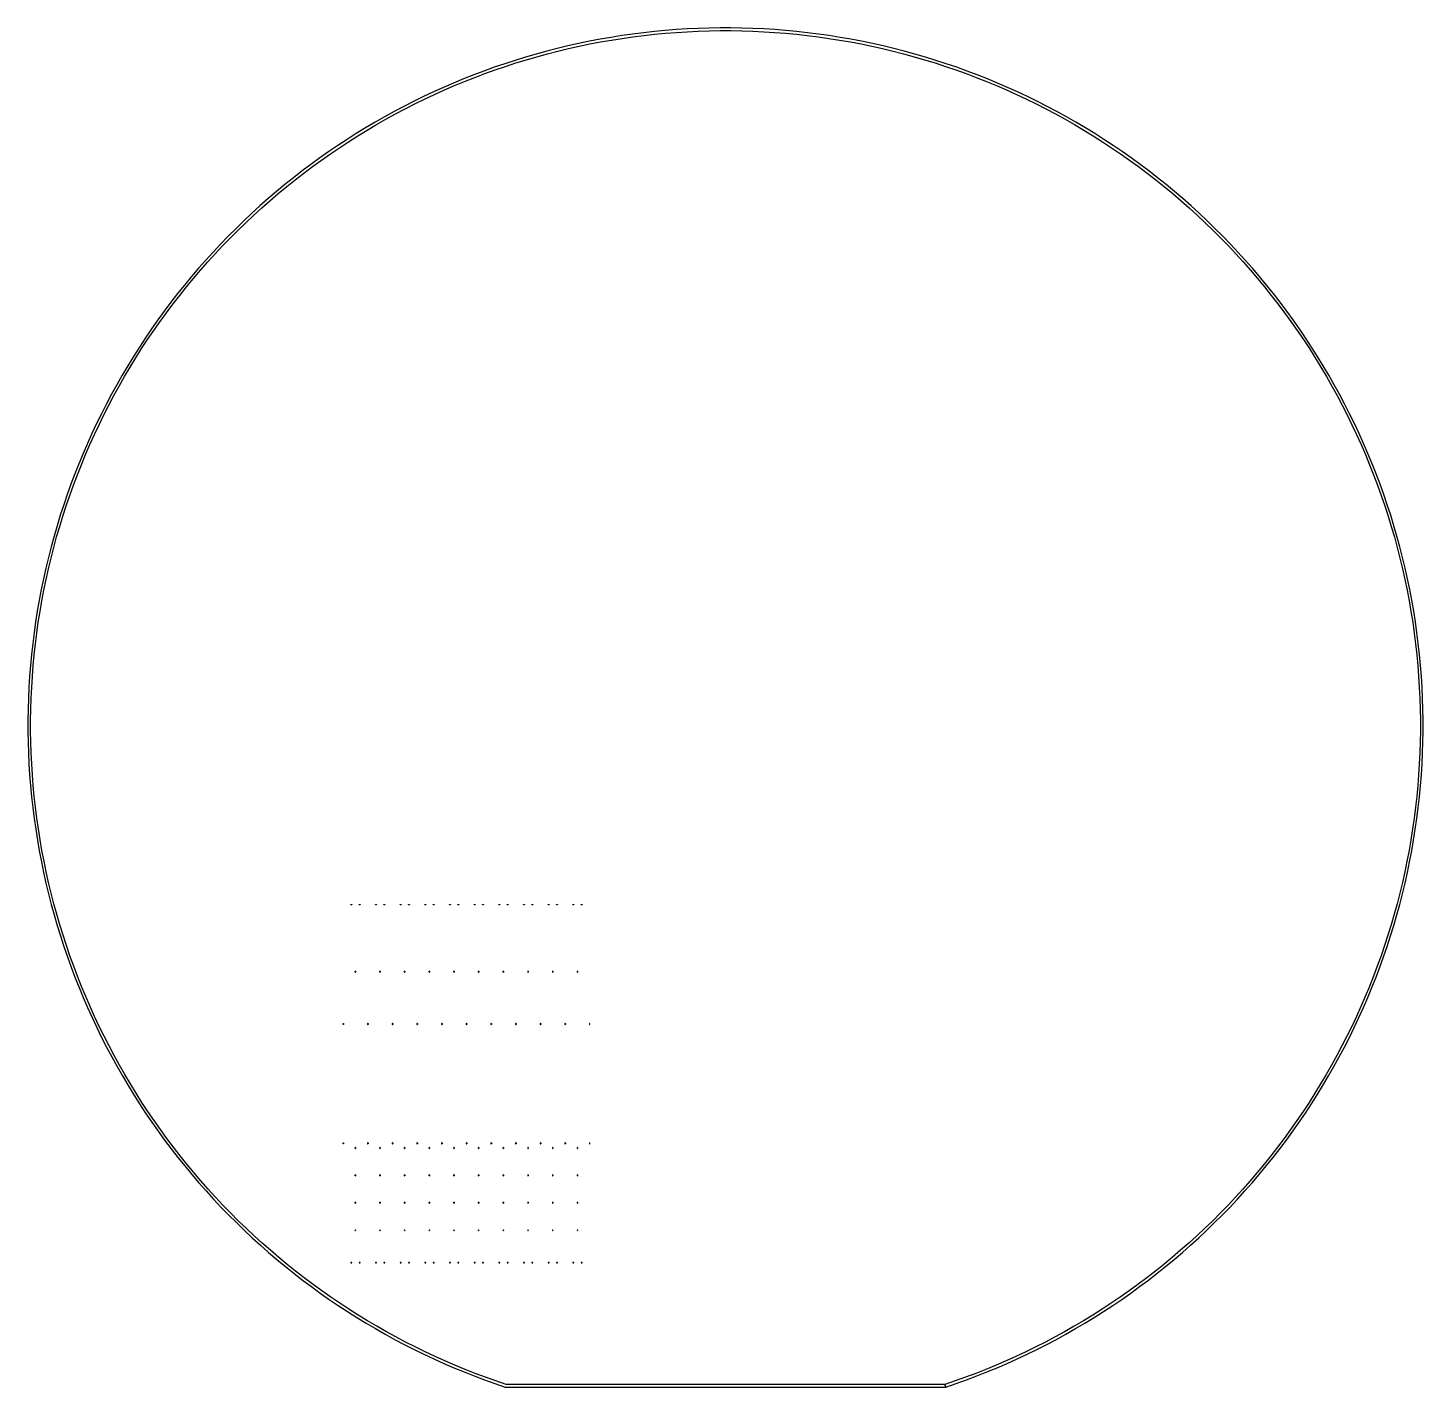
# Model space of a CAD drawing. Extents: x -50899 to 50899, y -48295 to 50898.
import ezdxf

# ---------------------------------------------------------------- set-up
doc = ezdxf.new("R2010")
doc.units = 0
doc.layers.add('GAP', color=1, linetype='continuous')
doc.layers.add('PIN', color=3, linetype='continuous')

# ---------------------------------------------------------------- blocks, each defined once
blk = doc.blocks.new('Q1')
at = {"layer": 'PIN'}
for points in [[(460, 26050), (540, 26050), (540, 26030), (460, 26030), (460, 26050)], [(1060, 26050), (1140, 26050), (1140, 26030), (1060, 26030), (1060, 26050)], [(-100, 17293), (-100, 17373), (-80, 17373), (-80, 17293), (-100, 17293)], [(1700, 17293), (1700, 17373), (1680, 17373), (1680, 17293), (1700, 17293)], [(-100, 8577), (-100, 8657), (-80, 8657), (-80, 8577), (-100, 8577)], [(1700, 8577), (1700, 8657), (1680, 8657), (1680, 8577), (1700, 8577)], [(460, -100), (540, -100), (540, -80), (460, -80), (460, -100)], [(1060, -100), (1140, -100), (1140, -80), (1060, -80), (1060, -100)]]:
    blk.add_lwpolyline(points, dxfattribs=at)
blk = doc.blocks.new('Q1GAP')
for points in [[(810.7, 21176.2), (810.7, 21176.9), (789.3, 21176.9), (789.3, 21176.2), (810.7, 21176.2)], [(790, 21159.2), (790, 21176.2), (789.3, 21176.2), (789.3, 21159.2), (790, 21159.2)], [(799, 21154.2), (790, 21159.2), (789.3, 21159.2), (798.3, 21154.2), (799, 21154.2)], [(790, 21131), (799, 21136), (798.3, 21136), (789.3, 21131), (790, 21131)], [(790, 21114), (790, 21131), (789.3, 21131), (789.3, 21114), (790, 21114)], [(810.7, 21113.3), (810.7, 21114), (789.3, 21114), (789.3, 21113.3), (810.7, 21113.3)], [(799, 21153.2), (799, 21154.2), (798.3, 21154.2), (798.3, 21153.2), (799, 21153.2)], [(799, 21136), (799, 21137), (798.3, 21137), (798.3, 21136), (799, 21136)], [(799, 21146.2), (799, 21153.2), (798.8, 21153.2), (798.8, 21146.2), (799, 21146.2)], [(801.2, 21146), (801.2, 21146.2), (798.8, 21146.2), (798.8, 21146), (801.2, 21146)], [(799, 21138.5), (799.805, 21143.5), (799.605, 21143.5), (798.8, 21138.5), (799, 21138.5)], [(799, 21137), (799, 21138.5), (798.8, 21138.5), (798.8, 21137), (799, 21137)], [(799.805, 21143.5), (799.805, 21146), (799.605, 21146), (799.605, 21143.5), (799.805, 21143.5)], [(800.195, 21143.5), (800.195, 21146), (800.395, 21146), (800.395, 21143.5), (800.195, 21143.5)], [(801, 21138.5), (800.195, 21143.5), (800.395, 21143.5), (801.2, 21138.5), (801, 21138.5)], [(801, 21154.2), (810, 21159.2), (810.7, 21159.2), (801.7, 21154.2), (801, 21154.2)], [(801, 21153.2), (801, 21154.2), (801.7, 21154.2), (801.7, 21153.2), (801, 21153.2)], [(801, 21146.2), (801, 21153.2), (801.2, 21153.2), (801.2, 21146.2), (801, 21146.2)], [(801, 21137), (801, 21138.5), (801.2, 21138.5), (801.2, 21137), (801, 21137)], [(801, 21136), (801, 21137), (801.7, 21137), (801.7, 21136), (801, 21136)], [(810, 21131), (801, 21136), (801.7, 21136), (810.7, 21131), (810, 21131)], [(810, 21159.2), (810, 21176.2), (810.7, 21176.2), (810.7, 21159.2), (810, 21159.2)], [(810, 21114), (810, 21131), (810.7, 21131), (810.7, 21114), (810, 21114)], [(810.7, 8316.2), (810.7, 8316.9), (789.3, 8316.9), (789.3, 8316.2), (810.7, 8316.2)], [(790, 8299.2), (790, 8316.2), (789.3, 8316.2), (789.3, 8299.2), (790, 8299.2)], [(799, 8294.2), (790, 8299.2), (789.3, 8299.2), (798.3, 8294.2), (799, 8294.2)], [(790, 8271), (799, 8276), (798.3, 8276), (789.3, 8271), (790, 8271)], [(790, 8254), (790, 8271), (789.3, 8271), (789.3, 8254), (790, 8254)], [(810.7, 8253.3), (810.7, 8254), (789.3, 8254), (789.3, 8253.3), (810.7, 8253.3)], [(799, 8293.2), (799, 8294.2), (798.3, 8294.2), (798.3, 8293.2), (799, 8293.2)], [(799, 8276), (799, 8277), (798.3, 8277), (798.3, 8276), (799, 8276)], [(799, 8286.2), (799, 8293.2), (798.8, 8293.2), (798.8, 8286.2), (799, 8286.2)], [(801.2, 8286), (801.2, 8286.2), (798.8, 8286.2), (798.8, 8286), (801.2, 8286)], [(799, 8278.5), (799.805, 8283.5), (799.605, 8283.5), (798.8, 8278.5), (799, 8278.5)], [(799, 8277), (799, 8278.5), (798.8, 8278.5), (798.8, 8277), (799, 8277)], [(799.805, 8283.5), (799.805, 8286), (799.605, 8286), (799.605, 8283.5), (799.805, 8283.5)], [(800.195, 8283.5), (800.195, 8286), (800.395, 8286), (800.395, 8283.5), (800.195, 8283.5)], [(801, 8278.5), (800.195, 8283.5), (800.395, 8283.5), (801.2, 8278.5), (801, 8278.5)], [(801, 8294.2), (810, 8299.2), (810.7, 8299.2), (801.7, 8294.2), (801, 8294.2)], [(801, 8293.2), (801, 8294.2), (801.7, 8294.2), (801.7, 8293.2), (801, 8293.2)], [(801, 8286.2), (801, 8293.2), (801.2, 8293.2), (801.2, 8286.2), (801, 8286.2)], [(801, 8277), (801, 8278.5), (801.2, 8278.5), (801.2, 8277), (801, 8277)], [(801, 8276), (801, 8277), (801.7, 8277), (801.7, 8276), (801, 8276)], [(810, 8271), (801, 8276), (801.7, 8276), (810.7, 8271), (810, 8271)], [(810, 8299.2), (810, 8316.2), (810.7, 8316.2), (810.7, 8299.2), (810, 8299.2)], [(810, 8254), (810, 8271), (810.7, 8271), (810.7, 8254), (810, 8254)], [(810.7, 6316.2), (810.7, 6316.9), (789.3, 6316.9), (789.3, 6316.2), (810.7, 6316.2)], [(790, 6299.2), (790, 6316.2), (789.3, 6316.2), (789.3, 6299.2), (790, 6299.2)], [(799, 6294.2), (790, 6299.2), (789.3, 6299.2), (798.3, 6294.2), (799, 6294.2)], [(790, 6271), (799, 6276), (798.3, 6276), (789.3, 6271), (790, 6271)], [(790, 6254), (790, 6271), (789.3, 6271), (789.3, 6254), (790, 6254)], [(810.7, 6253.3), (810.7, 6254), (789.3, 6254), (789.3, 6253.3), (810.7, 6253.3)], [(799, 6293.2), (799, 6294.2), (798.3, 6294.2), (798.3, 6293.2), (799, 6293.2)], [(799, 6276), (799, 6277), (798.3, 6277), (798.3, 6276), (799, 6276)], [(799, 6286.2), (799, 6293.2), (798.8, 6293.2), (798.8, 6286.2), (799, 6286.2)], [(801.2, 6286), (801.2, 6286.2), (798.8, 6286.2), (798.8, 6286), (801.2, 6286)], [(799, 6278.5), (799.805, 6283.5), (799.605, 6283.5), (798.8, 6278.5), (799, 6278.5)], [(799, 6277), (799, 6278.5), (798.8, 6278.5), (798.8, 6277), (799, 6277)], [(799.805, 6283.5), (799.805, 6286), (799.605, 6286), (799.605, 6283.5), (799.805, 6283.5)], [(800.195, 6283.5), (800.195, 6286), (800.395, 6286), (800.395, 6283.5), (800.195, 6283.5)], [(801, 6278.5), (800.195, 6283.5), (800.395, 6283.5), (801.2, 6278.5), (801, 6278.5)], [(801, 6294.2), (810, 6299.2), (810.7, 6299.2), (801.7, 6294.2), (801, 6294.2)], [(801, 6293.2), (801, 6294.2), (801.7, 6294.2), (801.7, 6293.2), (801, 6293.2)], [(801, 6286.2), (801, 6293.2), (801.2, 6293.2), (801.2, 6286.2), (801, 6286.2)], [(801, 6277), (801, 6278.5), (801.2, 6278.5), (801.2, 6277), (801, 6277)], [(801, 6276), (801, 6277), (801.7, 6277), (801.7, 6276), (801, 6276)], [(810, 6271), (801, 6276), (801.7, 6276), (810.7, 6271), (810, 6271)], [(810, 6299.2), (810, 6316.2), (810.7, 6316.2), (810.7, 6299.2), (810, 6299.2)], [(810, 6254), (810, 6271), (810.7, 6271), (810.7, 6254), (810, 6254)], [(810.7, 4316.2), (810.7, 4316.9), (789.3, 4316.9), (789.3, 4316.2), (810.7, 4316.2)], [(790, 4299.2), (790, 4316.2), (789.3, 4316.2), (789.3, 4299.2), (790, 4299.2)], [(790, 4271), (790, 4299.2), (789.3, 4299.2), (789.3, 4271), (790, 4271)], [(790, 4254), (790, 4271), (789.3, 4271), (789.3, 4254), (790, 4254)], [(810.7, 4253.3), (810.7, 4254), (789.3, 4254), (789.3, 4253.3), (810.7, 4253.3)], [(810, 4299.2), (810, 4316.2), (810.7, 4316.2), (810.7, 4299.2), (810, 4299.2)], [(810, 4271), (810, 4299.2), (810.7, 4299.2), (810.7, 4271), (810, 4271)], [(810, 4254), (810, 4271), (810.7, 4271), (810.7, 4254), (810, 4254)], [(810.7, 2316.2), (810.7, 2316.9), (789.3, 2316.9), (789.3, 2316.2), (810.7, 2316.2)], [(790, 2299.2), (790, 2316.2), (789.3, 2316.2), (789.3, 2299.2), (790, 2299.2)], [(810.7, 2298.5), (810.7, 2299.2), (789.3, 2299.2), (789.3, 2298.5), (810.7, 2298.5)], [(810.7, 2271), (810.7, 2271.7), (789.3, 2271.7), (789.3, 2271), (810.7, 2271)], [(790, 2254), (790, 2271), (789.3, 2271), (789.3, 2254), (790, 2254)], [(810.7, 2253.3), (810.7, 2254), (789.3, 2254), (789.3, 2253.3), (810.7, 2253.3)], [(810, 2299.2), (810, 2316.2), (810.7, 2316.2), (810.7, 2299.2), (810, 2299.2)], [(810, 2254), (810, 2271), (810.7, 2271), (810.7, 2254), (810, 2254)]]:
    blk.add_lwpolyline(points)
blk = doc.blocks.new('Q1PIN')
for points in [[(810, 21159.2), (810, 21176.2), (790, 21176.2), (790, 21159.2), (810, 21159.2)], [(800, 21154.2), (800, 21159.2), (790, 21159.2), (799, 21154.2), (800, 21154.2)], [(800, 21131), (800, 21136), (799, 21136), (790, 21131), (800, 21131)], [(810, 21114), (810, 21131), (790, 21131), (790, 21114), (810, 21114)], [(801, 21146.2), (801, 21154.2), (799, 21154.2), (799, 21146.2), (801, 21146.2)], [(800, 21138.5), (800, 21143.5), (799.805, 21143.5), (799, 21138.5), (800, 21138.5)], [(801, 21136), (801, 21138.5), (799, 21138.5), (799, 21136), (801, 21136)], [(800.195, 21143.5), (800.195, 21146), (799.805, 21146), (799.805, 21143.5), (800.195, 21143.5)], [(800, 21154.2), (800, 21159.2), (810, 21159.2), (801, 21154.2), (800, 21154.2)], [(800, 21138.5), (800, 21143.5), (800.195, 21143.5), (801, 21138.5), (800, 21138.5)], [(800, 21131), (800, 21136), (801, 21136), (810, 21131), (800, 21131)], [(810, 8299.2), (810, 8316.2), (790, 8316.2), (790, 8299.2), (810, 8299.2)], [(800, 8294.2), (800, 8299.2), (790, 8299.2), (799, 8294.2), (800, 8294.2)], [(800, 8271), (800, 8276), (799, 8276), (790, 8271), (800, 8271)], [(810, 8254), (810, 8271), (790, 8271), (790, 8254), (810, 8254)], [(801, 8286.2), (801, 8294.2), (799, 8294.2), (799, 8286.2), (801, 8286.2)], [(800, 8278.5), (800, 8283.5), (799.805, 8283.5), (799, 8278.5), (800, 8278.5)], [(801, 8276), (801, 8278.5), (799, 8278.5), (799, 8276), (801, 8276)], [(800.195, 8283.5), (800.195, 8286), (799.805, 8286), (799.805, 8283.5), (800.195, 8283.5)], [(800, 8294.2), (800, 8299.2), (810, 8299.2), (801, 8294.2), (800, 8294.2)], [(800, 8278.5), (800, 8283.5), (800.195, 8283.5), (801, 8278.5), (800, 8278.5)], [(800, 8271), (800, 8276), (801, 8276), (810, 8271), (800, 8271)], [(810, 6299.2), (810, 6316.2), (790, 6316.2), (790, 6299.2), (810, 6299.2)], [(800, 6294.2), (800, 6299.2), (790, 6299.2), (799, 6294.2), (800, 6294.2)], [(800, 6271), (800, 6276), (799, 6276), (790, 6271), (800, 6271)], [(810, 6254), (810, 6271), (790, 6271), (790, 6254), (810, 6254)], [(801, 6286.2), (801, 6294.2), (799, 6294.2), (799, 6286.2), (801, 6286.2)], [(800, 6278.5), (800, 6283.5), (799.805, 6283.5), (799, 6278.5), (800, 6278.5)], [(801, 6276), (801, 6278.5), (799, 6278.5), (799, 6276), (801, 6276)], [(800.195, 6283.5), (800.195, 6286), (799.805, 6286), (799.805, 6283.5), (800.195, 6283.5)], [(800, 6294.2), (800, 6299.2), (810, 6299.2), (801, 6294.2), (800, 6294.2)], [(800, 6278.5), (800, 6283.5), (800.195, 6283.5), (801, 6278.5), (800, 6278.5)], [(800, 6271), (800, 6276), (801, 6276), (810, 6271), (800, 6271)], [(810, 4299.2), (810, 4316.2), (790, 4316.2), (790, 4299.2), (810, 4299.2)], [(810, 4271), (810, 4299.2), (790, 4299.2), (790, 4271), (810, 4271)], [(810, 4254), (810, 4271), (790, 4271), (790, 4254), (810, 4254)], [(810, 2299.2), (810, 2316.2), (790, 2316.2), (790, 2299.2), (810, 2299.2)], [(810, 2254), (810, 2271), (790, 2271), (790, 2254), (810, 2254)]]:
    blk.add_lwpolyline(points)
blk = doc.blocks.new('Q2')
at = {"layer": 'PIN'}
for points in [[(460, 26050), (540, 26050), (540, 26030), (460, 26030), (460, 26050)], [(1060, 26050), (1140, 26050), (1140, 26030), (1060, 26030), (1060, 26050)], [(-100, 17293), (-100, 17373), (-80, 17373), (-80, 17293), (-100, 17293)], [(1700, 17293), (1700, 17373), (1680, 17373), (1680, 17293), (1700, 17293)], [(-100, 8577), (-100, 8657), (-80, 8657), (-80, 8577), (-100, 8577)], [(1700, 8577), (1700, 8657), (1680, 8657), (1680, 8577), (1700, 8577)], [(460, -100), (540, -100), (540, -80), (460, -80), (460, -100)], [(1060, -100), (1140, -100), (1140, -80), (1060, -80), (1060, -100)]]:
    blk.add_lwpolyline(points, dxfattribs=at)
blk = doc.blocks.new('Q2GAP')
for points in [[(810.7, 21176.2), (810.7, 21176.9), (789.3, 21176.9), (789.3, 21176.2), (810.7, 21176.2)], [(790, 21159.2), (790, 21176.2), (789.3, 21176.2), (789.3, 21159.2), (790, 21159.2)], [(799, 21154.2), (790, 21159.2), (789.3, 21159.2), (798.3, 21154.2), (799, 21154.2)], [(790, 21131), (799, 21136), (798.3, 21136), (789.3, 21131), (790, 21131)], [(790, 21114), (790, 21131), (789.3, 21131), (789.3, 21114), (790, 21114)], [(810.7, 21113.3), (810.7, 21114), (789.3, 21114), (789.3, 21113.3), (810.7, 21113.3)], [(799, 21153.2), (799, 21154.2), (798.3, 21154.2), (798.3, 21153.2), (799, 21153.2)], [(799, 21136), (799, 21137), (798.3, 21137), (798.3, 21136), (799, 21136)], [(799, 21146.2), (799, 21153.2), (798.8, 21153.2), (798.8, 21146.2), (799, 21146.2)], [(801.2, 21146), (801.2, 21146.2), (798.8, 21146.2), (798.8, 21146), (801.2, 21146)], [(799, 21138.5), (799.89, 21143.5), (799.69, 21143.5), (798.8, 21138.5), (799, 21138.5)], [(799, 21137), (799, 21138.5), (798.8, 21138.5), (798.8, 21137), (799, 21137)], [(799.89, 21143.5), (799.89, 21146), (799.69, 21146), (799.69, 21143.5), (799.89, 21143.5)], [(800.11, 21143.5), (800.11, 21146), (800.31, 21146), (800.31, 21143.5), (800.11, 21143.5)], [(801, 21138.5), (800.11, 21143.5), (800.31, 21143.5), (801.2, 21138.5), (801, 21138.5)], [(801, 21154.2), (810, 21159.2), (810.7, 21159.2), (801.7, 21154.2), (801, 21154.2)], [(801, 21153.2), (801, 21154.2), (801.7, 21154.2), (801.7, 21153.2), (801, 21153.2)], [(801, 21146.2), (801, 21153.2), (801.2, 21153.2), (801.2, 21146.2), (801, 21146.2)], [(801, 21137), (801, 21138.5), (801.2, 21138.5), (801.2, 21137), (801, 21137)], [(801, 21136), (801, 21137), (801.7, 21137), (801.7, 21136), (801, 21136)], [(810, 21131), (801, 21136), (801.7, 21136), (810.7, 21131), (810, 21131)], [(810, 21159.2), (810, 21176.2), (810.7, 21176.2), (810.7, 21159.2), (810, 21159.2)], [(810, 21114), (810, 21131), (810.7, 21131), (810.7, 21114), (810, 21114)], [(810.7, 8316.2), (810.7, 8316.9), (789.3, 8316.9), (789.3, 8316.2), (810.7, 8316.2)], [(790, 8299.2), (790, 8316.2), (789.3, 8316.2), (789.3, 8299.2), (790, 8299.2)], [(799, 8294.2), (790, 8299.2), (789.3, 8299.2), (798.3, 8294.2), (799, 8294.2)], [(790, 8271), (799, 8276), (798.3, 8276), (789.3, 8271), (790, 8271)], [(790, 8254), (790, 8271), (789.3, 8271), (789.3, 8254), (790, 8254)], [(810.7, 8253.3), (810.7, 8254), (789.3, 8254), (789.3, 8253.3), (810.7, 8253.3)], [(799, 8293.2), (799, 8294.2), (798.3, 8294.2), (798.3, 8293.2), (799, 8293.2)], [(799, 8276), (799, 8277), (798.3, 8277), (798.3, 8276), (799, 8276)], [(799, 8286.2), (799, 8293.2), (798.8, 8293.2), (798.8, 8286.2), (799, 8286.2)], [(801.2, 8286), (801.2, 8286.2), (798.8, 8286.2), (798.8, 8286), (801.2, 8286)], [(799, 8278.5), (799.89, 8283.5), (799.69, 8283.5), (798.8, 8278.5), (799, 8278.5)], [(799, 8277), (799, 8278.5), (798.8, 8278.5), (798.8, 8277), (799, 8277)], [(799.89, 8283.5), (799.89, 8286), (799.69, 8286), (799.69, 8283.5), (799.89, 8283.5)], [(800.11, 8283.5), (800.11, 8286), (800.31, 8286), (800.31, 8283.5), (800.11, 8283.5)], [(801, 8278.5), (800.11, 8283.5), (800.31, 8283.5), (801.2, 8278.5), (801, 8278.5)], [(801, 8294.2), (810, 8299.2), (810.7, 8299.2), (801.7, 8294.2), (801, 8294.2)], [(801, 8293.2), (801, 8294.2), (801.7, 8294.2), (801.7, 8293.2), (801, 8293.2)], [(801, 8286.2), (801, 8293.2), (801.2, 8293.2), (801.2, 8286.2), (801, 8286.2)], [(801, 8277), (801, 8278.5), (801.2, 8278.5), (801.2, 8277), (801, 8277)], [(801, 8276), (801, 8277), (801.7, 8277), (801.7, 8276), (801, 8276)], [(810, 8271), (801, 8276), (801.7, 8276), (810.7, 8271), (810, 8271)], [(810, 8299.2), (810, 8316.2), (810.7, 8316.2), (810.7, 8299.2), (810, 8299.2)], [(810, 8254), (810, 8271), (810.7, 8271), (810.7, 8254), (810, 8254)], [(810.7, 6316.2), (810.7, 6316.9), (789.3, 6316.9), (789.3, 6316.2), (810.7, 6316.2)], [(790, 6299.2), (790, 6316.2), (789.3, 6316.2), (789.3, 6299.2), (790, 6299.2)], [(799, 6294.2), (790, 6299.2), (789.3, 6299.2), (798.3, 6294.2), (799, 6294.2)], [(790, 6271), (799, 6276), (798.3, 6276), (789.3, 6271), (790, 6271)], [(790, 6254), (790, 6271), (789.3, 6271), (789.3, 6254), (790, 6254)], [(810.7, 6253.3), (810.7, 6254), (789.3, 6254), (789.3, 6253.3), (810.7, 6253.3)], [(799, 6293.2), (799, 6294.2), (798.3, 6294.2), (798.3, 6293.2), (799, 6293.2)], [(799, 6276), (799, 6277), (798.3, 6277), (798.3, 6276), (799, 6276)], [(799, 6286.2), (799, 6293.2), (798.8, 6293.2), (798.8, 6286.2), (799, 6286.2)], [(801.2, 6286), (801.2, 6286.2), (798.8, 6286.2), (798.8, 6286), (801.2, 6286)], [(799, 6278.5), (799.89, 6283.5), (799.69, 6283.5), (798.8, 6278.5), (799, 6278.5)], [(799, 6277), (799, 6278.5), (798.8, 6278.5), (798.8, 6277), (799, 6277)], [(799.89, 6283.5), (799.89, 6286), (799.69, 6286), (799.69, 6283.5), (799.89, 6283.5)], [(800.11, 6283.5), (800.11, 6286), (800.31, 6286), (800.31, 6283.5), (800.11, 6283.5)], [(801, 6278.5), (800.11, 6283.5), (800.31, 6283.5), (801.2, 6278.5), (801, 6278.5)], [(801, 6294.2), (810, 6299.2), (810.7, 6299.2), (801.7, 6294.2), (801, 6294.2)], [(801, 6293.2), (801, 6294.2), (801.7, 6294.2), (801.7, 6293.2), (801, 6293.2)], [(801, 6286.2), (801, 6293.2), (801.2, 6293.2), (801.2, 6286.2), (801, 6286.2)], [(801, 6277), (801, 6278.5), (801.2, 6278.5), (801.2, 6277), (801, 6277)], [(801, 6276), (801, 6277), (801.7, 6277), (801.7, 6276), (801, 6276)], [(810, 6271), (801, 6276), (801.7, 6276), (810.7, 6271), (810, 6271)], [(810, 6299.2), (810, 6316.2), (810.7, 6316.2), (810.7, 6299.2), (810, 6299.2)], [(810, 6254), (810, 6271), (810.7, 6271), (810.7, 6254), (810, 6254)], [(810.7, 4316.2), (810.7, 4316.9), (789.3, 4316.9), (789.3, 4316.2), (810.7, 4316.2)], [(790, 4299.2), (790, 4316.2), (789.3, 4316.2), (789.3, 4299.2), (790, 4299.2)], [(790, 4271), (790, 4299.2), (789.3, 4299.2), (789.3, 4271), (790, 4271)], [(790, 4254), (790, 4271), (789.3, 4271), (789.3, 4254), (790, 4254)], [(810.7, 4253.3), (810.7, 4254), (789.3, 4254), (789.3, 4253.3), (810.7, 4253.3)], [(810, 4299.2), (810, 4316.2), (810.7, 4316.2), (810.7, 4299.2), (810, 4299.2)], [(810, 4271), (810, 4299.2), (810.7, 4299.2), (810.7, 4271), (810, 4271)], [(810, 4254), (810, 4271), (810.7, 4271), (810.7, 4254), (810, 4254)], [(810.7, 2316.2), (810.7, 2316.9), (789.3, 2316.9), (789.3, 2316.2), (810.7, 2316.2)], [(790, 2299.2), (790, 2316.2), (789.3, 2316.2), (789.3, 2299.2), (790, 2299.2)], [(810.7, 2298.5), (810.7, 2299.2), (789.3, 2299.2), (789.3, 2298.5), (810.7, 2298.5)], [(810.7, 2271), (810.7, 2271.7), (789.3, 2271.7), (789.3, 2271), (810.7, 2271)], [(790, 2254), (790, 2271), (789.3, 2271), (789.3, 2254), (790, 2254)], [(810.7, 2253.3), (810.7, 2254), (789.3, 2254), (789.3, 2253.3), (810.7, 2253.3)], [(810, 2299.2), (810, 2316.2), (810.7, 2316.2), (810.7, 2299.2), (810, 2299.2)], [(810, 2254), (810, 2271), (810.7, 2271), (810.7, 2254), (810, 2254)]]:
    blk.add_lwpolyline(points)
blk = doc.blocks.new('Q2PIN')
for points in [[(810, 21159.2), (810, 21176.2), (790, 21176.2), (790, 21159.2), (810, 21159.2)], [(800, 21154.2), (800, 21159.2), (790, 21159.2), (799, 21154.2), (800, 21154.2)], [(800, 21131), (800, 21136), (799, 21136), (790, 21131), (800, 21131)], [(810, 21114), (810, 21131), (790, 21131), (790, 21114), (810, 21114)], [(801, 21146.2), (801, 21154.2), (799, 21154.2), (799, 21146.2), (801, 21146.2)], [(800, 21138.5), (800, 21143.5), (799.89, 21143.5), (799, 21138.5), (800, 21138.5)], [(801, 21136), (801, 21138.5), (799, 21138.5), (799, 21136), (801, 21136)], [(800.11, 21143.5), (800.11, 21146), (799.89, 21146), (799.89, 21143.5), (800.11, 21143.5)], [(800, 21154.2), (800, 21159.2), (810, 21159.2), (801, 21154.2), (800, 21154.2)], [(800, 21138.5), (800, 21143.5), (800.11, 21143.5), (801, 21138.5), (800, 21138.5)], [(800, 21131), (800, 21136), (801, 21136), (810, 21131), (800, 21131)], [(810, 8299.2), (810, 8316.2), (790, 8316.2), (790, 8299.2), (810, 8299.2)], [(800, 8294.2), (800, 8299.2), (790, 8299.2), (799, 8294.2), (800, 8294.2)], [(800, 8271), (800, 8276), (799, 8276), (790, 8271), (800, 8271)], [(810, 8254), (810, 8271), (790, 8271), (790, 8254), (810, 8254)], [(801, 8286.2), (801, 8294.2), (799, 8294.2), (799, 8286.2), (801, 8286.2)], [(800, 8278.5), (800, 8283.5), (799.89, 8283.5), (799, 8278.5), (800, 8278.5)], [(801, 8276), (801, 8278.5), (799, 8278.5), (799, 8276), (801, 8276)], [(800.11, 8283.5), (800.11, 8286), (799.89, 8286), (799.89, 8283.5), (800.11, 8283.5)], [(800, 8294.2), (800, 8299.2), (810, 8299.2), (801, 8294.2), (800, 8294.2)], [(800, 8278.5), (800, 8283.5), (800.11, 8283.5), (801, 8278.5), (800, 8278.5)], [(800, 8271), (800, 8276), (801, 8276), (810, 8271), (800, 8271)], [(810, 6299.2), (810, 6316.2), (790, 6316.2), (790, 6299.2), (810, 6299.2)], [(800, 6294.2), (800, 6299.2), (790, 6299.2), (799, 6294.2), (800, 6294.2)], [(800, 6271), (800, 6276), (799, 6276), (790, 6271), (800, 6271)], [(810, 6254), (810, 6271), (790, 6271), (790, 6254), (810, 6254)], [(801, 6286.2), (801, 6294.2), (799, 6294.2), (799, 6286.2), (801, 6286.2)], [(800, 6278.5), (800, 6283.5), (799.89, 6283.5), (799, 6278.5), (800, 6278.5)], [(801, 6276), (801, 6278.5), (799, 6278.5), (799, 6276), (801, 6276)], [(800.11, 6283.5), (800.11, 6286), (799.89, 6286), (799.89, 6283.5), (800.11, 6283.5)], [(800, 6294.2), (800, 6299.2), (810, 6299.2), (801, 6294.2), (800, 6294.2)], [(800, 6278.5), (800, 6283.5), (800.11, 6283.5), (801, 6278.5), (800, 6278.5)], [(800, 6271), (800, 6276), (801, 6276), (810, 6271), (800, 6271)], [(810, 4299.2), (810, 4316.2), (790, 4316.2), (790, 4299.2), (810, 4299.2)], [(810, 4271), (810, 4299.2), (790, 4299.2), (790, 4271), (810, 4271)], [(810, 4254), (810, 4271), (790, 4271), (790, 4254), (810, 4254)], [(810, 2299.2), (810, 2316.2), (790, 2316.2), (790, 2299.2), (810, 2299.2)], [(810, 2254), (810, 2271), (790, 2271), (790, 2254), (810, 2254)]]:
    blk.add_lwpolyline(points)
blk = doc.blocks.new('Q3')
at = {"layer": 'PIN'}
for points in [[(460, 26050), (540, 26050), (540, 26030), (460, 26030), (460, 26050)], [(1060, 26050), (1140, 26050), (1140, 26030), (1060, 26030), (1060, 26050)], [(-100, 17293), (-100, 17373), (-80, 17373), (-80, 17293), (-100, 17293)], [(1700, 17293), (1700, 17373), (1680, 17373), (1680, 17293), (1700, 17293)], [(-100, 8577), (-100, 8657), (-80, 8657), (-80, 8577), (-100, 8577)], [(1700, 8577), (1700, 8657), (1680, 8657), (1680, 8577), (1700, 8577)], [(460, -100), (540, -100), (540, -80), (460, -80), (460, -100)], [(1060, -100), (1140, -100), (1140, -80), (1060, -80), (1060, -100)]]:
    blk.add_lwpolyline(points, dxfattribs=at)
blk = doc.blocks.new('Q3GAP')
for points in [[(810.7, 21176.2), (810.7, 21176.9), (789.3, 21176.9), (789.3, 21176.2), (810.7, 21176.2)], [(790, 21159.2), (790, 21176.2), (789.3, 21176.2), (789.3, 21159.2), (790, 21159.2)], [(799, 21154.2), (790, 21159.2), (789.3, 21159.2), (798.3, 21154.2), (799, 21154.2)], [(790, 21131), (799, 21136), (798.3, 21136), (789.3, 21131), (790, 21131)], [(790, 21114), (790, 21131), (789.3, 21131), (789.3, 21114), (790, 21114)], [(810.7, 21113.3), (810.7, 21114), (789.3, 21114), (789.3, 21113.3), (810.7, 21113.3)], [(799, 21153.2), (799, 21154.2), (798.3, 21154.2), (798.3, 21153.2), (799, 21153.2)], [(799, 21136), (799, 21137), (798.3, 21137), (798.3, 21136), (799, 21136)], [(799, 21146.2), (799, 21153.2), (798.8, 21153.2), (798.8, 21146.2), (799, 21146.2)], [(801.2, 21146), (801.2, 21146.2), (798.8, 21146.2), (798.8, 21146), (801.2, 21146)], [(799, 21138.5), (799.92, 21143.5), (799.72, 21143.5), (798.8, 21138.5), (799, 21138.5)], [(799, 21137), (799, 21138.5), (798.8, 21138.5), (798.8, 21137), (799, 21137)], [(799.92, 21143.5), (799.92, 21146), (799.72, 21146), (799.72, 21143.5), (799.92, 21143.5)], [(800.08, 21143.5), (800.08, 21146), (800.28, 21146), (800.28, 21143.5), (800.08, 21143.5)], [(801, 21138.5), (800.08, 21143.5), (800.28, 21143.5), (801.2, 21138.5), (801, 21138.5)], [(801, 21154.2), (810, 21159.2), (810.7, 21159.2), (801.7, 21154.2), (801, 21154.2)], [(801, 21153.2), (801, 21154.2), (801.7, 21154.2), (801.7, 21153.2), (801, 21153.2)], [(801, 21146.2), (801, 21153.2), (801.2, 21153.2), (801.2, 21146.2), (801, 21146.2)], [(801, 21137), (801, 21138.5), (801.2, 21138.5), (801.2, 21137), (801, 21137)], [(801, 21136), (801, 21137), (801.7, 21137), (801.7, 21136), (801, 21136)], [(810, 21131), (801, 21136), (801.7, 21136), (810.7, 21131), (810, 21131)], [(810, 21159.2), (810, 21176.2), (810.7, 21176.2), (810.7, 21159.2), (810, 21159.2)], [(810, 21114), (810, 21131), (810.7, 21131), (810.7, 21114), (810, 21114)], [(810.7, 8316.2), (810.7, 8316.9), (789.3, 8316.9), (789.3, 8316.2), (810.7, 8316.2)], [(790, 8299.2), (790, 8316.2), (789.3, 8316.2), (789.3, 8299.2), (790, 8299.2)], [(799, 8294.2), (790, 8299.2), (789.3, 8299.2), (798.3, 8294.2), (799, 8294.2)], [(790, 8271), (799, 8276), (798.3, 8276), (789.3, 8271), (790, 8271)], [(790, 8254), (790, 8271), (789.3, 8271), (789.3, 8254), (790, 8254)], [(810.7, 8253.3), (810.7, 8254), (789.3, 8254), (789.3, 8253.3), (810.7, 8253.3)], [(799, 8293.2), (799, 8294.2), (798.3, 8294.2), (798.3, 8293.2), (799, 8293.2)], [(799, 8276), (799, 8277), (798.3, 8277), (798.3, 8276), (799, 8276)], [(799, 8286.2), (799, 8293.2), (798.8, 8293.2), (798.8, 8286.2), (799, 8286.2)], [(801.2, 8286), (801.2, 8286.2), (798.8, 8286.2), (798.8, 8286), (801.2, 8286)], [(799, 8278.5), (799.92, 8283.5), (799.72, 8283.5), (798.8, 8278.5), (799, 8278.5)], [(799, 8277), (799, 8278.5), (798.8, 8278.5), (798.8, 8277), (799, 8277)], [(799.92, 8283.5), (799.92, 8286), (799.72, 8286), (799.72, 8283.5), (799.92, 8283.5)], [(800.08, 8283.5), (800.08, 8286), (800.28, 8286), (800.28, 8283.5), (800.08, 8283.5)], [(801, 8278.5), (800.08, 8283.5), (800.28, 8283.5), (801.2, 8278.5), (801, 8278.5)], [(801, 8294.2), (810, 8299.2), (810.7, 8299.2), (801.7, 8294.2), (801, 8294.2)], [(801, 8293.2), (801, 8294.2), (801.7, 8294.2), (801.7, 8293.2), (801, 8293.2)], [(801, 8286.2), (801, 8293.2), (801.2, 8293.2), (801.2, 8286.2), (801, 8286.2)], [(801, 8277), (801, 8278.5), (801.2, 8278.5), (801.2, 8277), (801, 8277)], [(801, 8276), (801, 8277), (801.7, 8277), (801.7, 8276), (801, 8276)], [(810, 8271), (801, 8276), (801.7, 8276), (810.7, 8271), (810, 8271)], [(810, 8299.2), (810, 8316.2), (810.7, 8316.2), (810.7, 8299.2), (810, 8299.2)], [(810, 8254), (810, 8271), (810.7, 8271), (810.7, 8254), (810, 8254)], [(810.7, 6316.2), (810.7, 6316.9), (789.3, 6316.9), (789.3, 6316.2), (810.7, 6316.2)], [(790, 6299.2), (790, 6316.2), (789.3, 6316.2), (789.3, 6299.2), (790, 6299.2)], [(799, 6294.2), (790, 6299.2), (789.3, 6299.2), (798.3, 6294.2), (799, 6294.2)], [(790, 6271), (799, 6276), (798.3, 6276), (789.3, 6271), (790, 6271)], [(790, 6254), (790, 6271), (789.3, 6271), (789.3, 6254), (790, 6254)], [(810.7, 6253.3), (810.7, 6254), (789.3, 6254), (789.3, 6253.3), (810.7, 6253.3)], [(799, 6293.2), (799, 6294.2), (798.3, 6294.2), (798.3, 6293.2), (799, 6293.2)], [(799, 6276), (799, 6277), (798.3, 6277), (798.3, 6276), (799, 6276)], [(799, 6286.2), (799, 6293.2), (798.8, 6293.2), (798.8, 6286.2), (799, 6286.2)], [(801.2, 6286), (801.2, 6286.2), (798.8, 6286.2), (798.8, 6286), (801.2, 6286)], [(799, 6278.5), (799.92, 6283.5), (799.72, 6283.5), (798.8, 6278.5), (799, 6278.5)], [(799, 6277), (799, 6278.5), (798.8, 6278.5), (798.8, 6277), (799, 6277)], [(799.92, 6283.5), (799.92, 6286), (799.72, 6286), (799.72, 6283.5), (799.92, 6283.5)], [(800.08, 6283.5), (800.08, 6286), (800.28, 6286), (800.28, 6283.5), (800.08, 6283.5)], [(801, 6278.5), (800.08, 6283.5), (800.28, 6283.5), (801.2, 6278.5), (801, 6278.5)], [(801, 6294.2), (810, 6299.2), (810.7, 6299.2), (801.7, 6294.2), (801, 6294.2)], [(801, 6293.2), (801, 6294.2), (801.7, 6294.2), (801.7, 6293.2), (801, 6293.2)], [(801, 6286.2), (801, 6293.2), (801.2, 6293.2), (801.2, 6286.2), (801, 6286.2)], [(801, 6277), (801, 6278.5), (801.2, 6278.5), (801.2, 6277), (801, 6277)], [(801, 6276), (801, 6277), (801.7, 6277), (801.7, 6276), (801, 6276)], [(810, 6271), (801, 6276), (801.7, 6276), (810.7, 6271), (810, 6271)], [(810, 6299.2), (810, 6316.2), (810.7, 6316.2), (810.7, 6299.2), (810, 6299.2)], [(810, 6254), (810, 6271), (810.7, 6271), (810.7, 6254), (810, 6254)], [(810.7, 4316.2), (810.7, 4316.9), (789.3, 4316.9), (789.3, 4316.2), (810.7, 4316.2)], [(790, 4299.2), (790, 4316.2), (789.3, 4316.2), (789.3, 4299.2), (790, 4299.2)], [(790, 4271), (790, 4299.2), (789.3, 4299.2), (789.3, 4271), (790, 4271)], [(790, 4254), (790, 4271), (789.3, 4271), (789.3, 4254), (790, 4254)], [(810.7, 4253.3), (810.7, 4254), (789.3, 4254), (789.3, 4253.3), (810.7, 4253.3)], [(810, 4299.2), (810, 4316.2), (810.7, 4316.2), (810.7, 4299.2), (810, 4299.2)], [(810, 4271), (810, 4299.2), (810.7, 4299.2), (810.7, 4271), (810, 4271)], [(810, 4254), (810, 4271), (810.7, 4271), (810.7, 4254), (810, 4254)], [(810.7, 2316.2), (810.7, 2316.9), (789.3, 2316.9), (789.3, 2316.2), (810.7, 2316.2)], [(790, 2299.2), (790, 2316.2), (789.3, 2316.2), (789.3, 2299.2), (790, 2299.2)], [(810.7, 2298.5), (810.7, 2299.2), (789.3, 2299.2), (789.3, 2298.5), (810.7, 2298.5)], [(810.7, 2271), (810.7, 2271.7), (789.3, 2271.7), (789.3, 2271), (810.7, 2271)], [(790, 2254), (790, 2271), (789.3, 2271), (789.3, 2254), (790, 2254)], [(810.7, 2253.3), (810.7, 2254), (789.3, 2254), (789.3, 2253.3), (810.7, 2253.3)], [(810, 2299.2), (810, 2316.2), (810.7, 2316.2), (810.7, 2299.2), (810, 2299.2)], [(810, 2254), (810, 2271), (810.7, 2271), (810.7, 2254), (810, 2254)]]:
    blk.add_lwpolyline(points)
blk = doc.blocks.new('Q3PIN')
for points in [[(810, 21159.2), (810, 21176.2), (790, 21176.2), (790, 21159.2), (810, 21159.2)], [(800, 21154.2), (800, 21159.2), (790, 21159.2), (799, 21154.2), (800, 21154.2)], [(800, 21131), (800, 21136), (799, 21136), (790, 21131), (800, 21131)], [(810, 21114), (810, 21131), (790, 21131), (790, 21114), (810, 21114)], [(801, 21146.2), (801, 21154.2), (799, 21154.2), (799, 21146.2), (801, 21146.2)], [(800, 21138.5), (800, 21143.5), (799.92, 21143.5), (799, 21138.5), (800, 21138.5)], [(801, 21136), (801, 21138.5), (799, 21138.5), (799, 21136), (801, 21136)], [(800.08, 21143.5), (800.08, 21146), (799.92, 21146), (799.92, 21143.5), (800.08, 21143.5)], [(800, 21154.2), (800, 21159.2), (810, 21159.2), (801, 21154.2), (800, 21154.2)], [(800, 21138.5), (800, 21143.5), (800.08, 21143.5), (801, 21138.5), (800, 21138.5)], [(800, 21131), (800, 21136), (801, 21136), (810, 21131), (800, 21131)], [(810, 8299.2), (810, 8316.2), (790, 8316.2), (790, 8299.2), (810, 8299.2)], [(800, 8294.2), (800, 8299.2), (790, 8299.2), (799, 8294.2), (800, 8294.2)], [(800, 8271), (800, 8276), (799, 8276), (790, 8271), (800, 8271)], [(810, 8254), (810, 8271), (790, 8271), (790, 8254), (810, 8254)], [(801, 8286.2), (801, 8294.2), (799, 8294.2), (799, 8286.2), (801, 8286.2)], [(800, 8278.5), (800, 8283.5), (799.92, 8283.5), (799, 8278.5), (800, 8278.5)], [(801, 8276), (801, 8278.5), (799, 8278.5), (799, 8276), (801, 8276)], [(800.08, 8283.5), (800.08, 8286), (799.92, 8286), (799.92, 8283.5), (800.08, 8283.5)], [(800, 8294.2), (800, 8299.2), (810, 8299.2), (801, 8294.2), (800, 8294.2)], [(800, 8278.5), (800, 8283.5), (800.08, 8283.5), (801, 8278.5), (800, 8278.5)], [(800, 8271), (800, 8276), (801, 8276), (810, 8271), (800, 8271)], [(810, 6299.2), (810, 6316.2), (790, 6316.2), (790, 6299.2), (810, 6299.2)], [(800, 6294.2), (800, 6299.2), (790, 6299.2), (799, 6294.2), (800, 6294.2)], [(800, 6271), (800, 6276), (799, 6276), (790, 6271), (800, 6271)], [(810, 6254), (810, 6271), (790, 6271), (790, 6254), (810, 6254)], [(801, 6286.2), (801, 6294.2), (799, 6294.2), (799, 6286.2), (801, 6286.2)], [(800, 6278.5), (800, 6283.5), (799.92, 6283.5), (799, 6278.5), (800, 6278.5)], [(801, 6276), (801, 6278.5), (799, 6278.5), (799, 6276), (801, 6276)], [(800.08, 6283.5), (800.08, 6286), (799.92, 6286), (799.92, 6283.5), (800.08, 6283.5)], [(800, 6294.2), (800, 6299.2), (810, 6299.2), (801, 6294.2), (800, 6294.2)], [(800, 6278.5), (800, 6283.5), (800.08, 6283.5), (801, 6278.5), (800, 6278.5)], [(800, 6271), (800, 6276), (801, 6276), (810, 6271), (800, 6271)], [(810, 4299.2), (810, 4316.2), (790, 4316.2), (790, 4299.2), (810, 4299.2)], [(810, 4271), (810, 4299.2), (790, 4299.2), (790, 4271), (810, 4271)], [(810, 4254), (810, 4271), (790, 4271), (790, 4254), (810, 4254)], [(810, 2299.2), (810, 2316.2), (790, 2316.2), (790, 2299.2), (810, 2299.2)], [(810, 2254), (810, 2271), (790, 2271), (790, 2254), (810, 2254)]]:
    blk.add_lwpolyline(points)
blk = doc.blocks.new('Q4')
at = {"layer": 'PIN'}
for points in [[(460, 26050), (540, 26050), (540, 26030), (460, 26030), (460, 26050)], [(1060, 26050), (1140, 26050), (1140, 26030), (1060, 26030), (1060, 26050)], [(-100, 17293), (-100, 17373), (-80, 17373), (-80, 17293), (-100, 17293)], [(1700, 17293), (1700, 17373), (1680, 17373), (1680, 17293), (1700, 17293)], [(-100, 8577), (-100, 8657), (-80, 8657), (-80, 8577), (-100, 8577)], [(1700, 8577), (1700, 8657), (1680, 8657), (1680, 8577), (1700, 8577)], [(460, -100), (540, -100), (540, -80), (460, -80), (460, -100)], [(1060, -100), (1140, -100), (1140, -80), (1060, -80), (1060, -100)]]:
    blk.add_lwpolyline(points, dxfattribs=at)
blk = doc.blocks.new('Q4GAP')
for points in [[(810.7, 21176.2), (810.7, 21176.9), (789.3, 21176.9), (789.3, 21176.2), (810.7, 21176.2)], [(790, 21159.2), (790, 21176.2), (789.3, 21176.2), (789.3, 21159.2), (790, 21159.2)], [(799, 21154.2), (790, 21159.2), (789.3, 21159.2), (798.3, 21154.2), (799, 21154.2)], [(790, 21131), (799, 21136), (798.3, 21136), (789.3, 21131), (790, 21131)], [(790, 21114), (790, 21131), (789.3, 21131), (789.3, 21114), (790, 21114)], [(810.7, 21113.3), (810.7, 21114), (789.3, 21114), (789.3, 21113.3), (810.7, 21113.3)], [(799, 21153.2), (799, 21154.2), (798.3, 21154.2), (798.3, 21153.2), (799, 21153.2)], [(799, 21136), (799, 21137), (798.3, 21137), (798.3, 21136), (799, 21136)], [(799, 21146.2), (799, 21153.2), (798.8, 21153.2), (798.8, 21146.2), (799, 21146.2)], [(801.2, 21146), (801.2, 21146.2), (798.8, 21146.2), (798.8, 21146), (801.2, 21146)], [(799, 21138.5), (799.94, 21143.5), (799.74, 21143.5), (798.8, 21138.5), (799, 21138.5)], [(799, 21137), (799, 21138.5), (798.8, 21138.5), (798.8, 21137), (799, 21137)], [(799.94, 21143.5), (799.94, 21146), (799.74, 21146), (799.74, 21143.5), (799.94, 21143.5)], [(800.06, 21143.5), (800.06, 21146), (800.26, 21146), (800.26, 21143.5), (800.06, 21143.5)], [(801, 21138.5), (800.06, 21143.5), (800.26, 21143.5), (801.2, 21138.5), (801, 21138.5)], [(801, 21154.2), (810, 21159.2), (810.7, 21159.2), (801.7, 21154.2), (801, 21154.2)], [(801, 21153.2), (801, 21154.2), (801.7, 21154.2), (801.7, 21153.2), (801, 21153.2)], [(801, 21146.2), (801, 21153.2), (801.2, 21153.2), (801.2, 21146.2), (801, 21146.2)], [(801, 21137), (801, 21138.5), (801.2, 21138.5), (801.2, 21137), (801, 21137)], [(801, 21136), (801, 21137), (801.7, 21137), (801.7, 21136), (801, 21136)], [(810, 21131), (801, 21136), (801.7, 21136), (810.7, 21131), (810, 21131)], [(810, 21159.2), (810, 21176.2), (810.7, 21176.2), (810.7, 21159.2), (810, 21159.2)], [(810, 21114), (810, 21131), (810.7, 21131), (810.7, 21114), (810, 21114)], [(810.7, 8316.2), (810.7, 8316.9), (789.3, 8316.9), (789.3, 8316.2), (810.7, 8316.2)], [(790, 8299.2), (790, 8316.2), (789.3, 8316.2), (789.3, 8299.2), (790, 8299.2)], [(799, 8294.2), (790, 8299.2), (789.3, 8299.2), (798.3, 8294.2), (799, 8294.2)], [(790, 8271), (799, 8276), (798.3, 8276), (789.3, 8271), (790, 8271)], [(790, 8254), (790, 8271), (789.3, 8271), (789.3, 8254), (790, 8254)], [(810.7, 8253.3), (810.7, 8254), (789.3, 8254), (789.3, 8253.3), (810.7, 8253.3)], [(799, 8293.2), (799, 8294.2), (798.3, 8294.2), (798.3, 8293.2), (799, 8293.2)], [(799, 8276), (799, 8277), (798.3, 8277), (798.3, 8276), (799, 8276)], [(799, 8286.2), (799, 8293.2), (798.8, 8293.2), (798.8, 8286.2), (799, 8286.2)], [(801.2, 8286), (801.2, 8286.2), (798.8, 8286.2), (798.8, 8286), (801.2, 8286)], [(799, 8278.5), (799.94, 8283.5), (799.74, 8283.5), (798.8, 8278.5), (799, 8278.5)], [(799, 8277), (799, 8278.5), (798.8, 8278.5), (798.8, 8277), (799, 8277)], [(799.94, 8283.5), (799.94, 8286), (799.74, 8286), (799.74, 8283.5), (799.94, 8283.5)], [(800.06, 8283.5), (800.06, 8286), (800.26, 8286), (800.26, 8283.5), (800.06, 8283.5)], [(801, 8278.5), (800.06, 8283.5), (800.26, 8283.5), (801.2, 8278.5), (801, 8278.5)], [(801, 8294.2), (810, 8299.2), (810.7, 8299.2), (801.7, 8294.2), (801, 8294.2)], [(801, 8293.2), (801, 8294.2), (801.7, 8294.2), (801.7, 8293.2), (801, 8293.2)], [(801, 8286.2), (801, 8293.2), (801.2, 8293.2), (801.2, 8286.2), (801, 8286.2)], [(801, 8277), (801, 8278.5), (801.2, 8278.5), (801.2, 8277), (801, 8277)], [(801, 8276), (801, 8277), (801.7, 8277), (801.7, 8276), (801, 8276)], [(810, 8271), (801, 8276), (801.7, 8276), (810.7, 8271), (810, 8271)], [(810, 8299.2), (810, 8316.2), (810.7, 8316.2), (810.7, 8299.2), (810, 8299.2)], [(810, 8254), (810, 8271), (810.7, 8271), (810.7, 8254), (810, 8254)], [(810.7, 6316.2), (810.7, 6316.9), (789.3, 6316.9), (789.3, 6316.2), (810.7, 6316.2)], [(790, 6299.2), (790, 6316.2), (789.3, 6316.2), (789.3, 6299.2), (790, 6299.2)], [(799, 6294.2), (790, 6299.2), (789.3, 6299.2), (798.3, 6294.2), (799, 6294.2)], [(790, 6271), (799, 6276), (798.3, 6276), (789.3, 6271), (790, 6271)], [(790, 6254), (790, 6271), (789.3, 6271), (789.3, 6254), (790, 6254)], [(810.7, 6253.3), (810.7, 6254), (789.3, 6254), (789.3, 6253.3), (810.7, 6253.3)], [(799, 6293.2), (799, 6294.2), (798.3, 6294.2), (798.3, 6293.2), (799, 6293.2)], [(799, 6276), (799, 6277), (798.3, 6277), (798.3, 6276), (799, 6276)], [(799, 6286.2), (799, 6293.2), (798.8, 6293.2), (798.8, 6286.2), (799, 6286.2)], [(801.2, 6286), (801.2, 6286.2), (798.8, 6286.2), (798.8, 6286), (801.2, 6286)], [(799, 6278.5), (799.94, 6283.5), (799.74, 6283.5), (798.8, 6278.5), (799, 6278.5)], [(799, 6277), (799, 6278.5), (798.8, 6278.5), (798.8, 6277), (799, 6277)], [(799.94, 6283.5), (799.94, 6286), (799.74, 6286), (799.74, 6283.5), (799.94, 6283.5)], [(800.06, 6283.5), (800.06, 6286), (800.26, 6286), (800.26, 6283.5), (800.06, 6283.5)], [(801, 6278.5), (800.06, 6283.5), (800.26, 6283.5), (801.2, 6278.5), (801, 6278.5)], [(801, 6294.2), (810, 6299.2), (810.7, 6299.2), (801.7, 6294.2), (801, 6294.2)], [(801, 6293.2), (801, 6294.2), (801.7, 6294.2), (801.7, 6293.2), (801, 6293.2)], [(801, 6286.2), (801, 6293.2), (801.2, 6293.2), (801.2, 6286.2), (801, 6286.2)], [(801, 6277), (801, 6278.5), (801.2, 6278.5), (801.2, 6277), (801, 6277)], [(801, 6276), (801, 6277), (801.7, 6277), (801.7, 6276), (801, 6276)], [(810, 6271), (801, 6276), (801.7, 6276), (810.7, 6271), (810, 6271)], [(810, 6299.2), (810, 6316.2), (810.7, 6316.2), (810.7, 6299.2), (810, 6299.2)], [(810, 6254), (810, 6271), (810.7, 6271), (810.7, 6254), (810, 6254)], [(810.7, 4316.2), (810.7, 4316.9), (789.3, 4316.9), (789.3, 4316.2), (810.7, 4316.2)], [(790, 4299.2), (790, 4316.2), (789.3, 4316.2), (789.3, 4299.2), (790, 4299.2)], [(790, 4271), (790, 4299.2), (789.3, 4299.2), (789.3, 4271), (790, 4271)], [(790, 4254), (790, 4271), (789.3, 4271), (789.3, 4254), (790, 4254)], [(810.7, 4253.3), (810.7, 4254), (789.3, 4254), (789.3, 4253.3), (810.7, 4253.3)], [(810, 4299.2), (810, 4316.2), (810.7, 4316.2), (810.7, 4299.2), (810, 4299.2)], [(810, 4271), (810, 4299.2), (810.7, 4299.2), (810.7, 4271), (810, 4271)], [(810, 4254), (810, 4271), (810.7, 4271), (810.7, 4254), (810, 4254)], [(810.7, 2316.2), (810.7, 2316.9), (789.3, 2316.9), (789.3, 2316.2), (810.7, 2316.2)], [(790, 2299.2), (790, 2316.2), (789.3, 2316.2), (789.3, 2299.2), (790, 2299.2)], [(810.7, 2298.5), (810.7, 2299.2), (789.3, 2299.2), (789.3, 2298.5), (810.7, 2298.5)], [(810.7, 2271), (810.7, 2271.7), (789.3, 2271.7), (789.3, 2271), (810.7, 2271)], [(790, 2254), (790, 2271), (789.3, 2271), (789.3, 2254), (790, 2254)], [(810.7, 2253.3), (810.7, 2254), (789.3, 2254), (789.3, 2253.3), (810.7, 2253.3)], [(810, 2299.2), (810, 2316.2), (810.7, 2316.2), (810.7, 2299.2), (810, 2299.2)], [(810, 2254), (810, 2271), (810.7, 2271), (810.7, 2254), (810, 2254)]]:
    blk.add_lwpolyline(points)
blk = doc.blocks.new('Q4PIN')
for points in [[(810, 21159.2), (810, 21176.2), (790, 21176.2), (790, 21159.2), (810, 21159.2)], [(800, 21154.2), (800, 21159.2), (790, 21159.2), (799, 21154.2), (800, 21154.2)], [(800, 21131), (800, 21136), (799, 21136), (790, 21131), (800, 21131)], [(810, 21114), (810, 21131), (790, 21131), (790, 21114), (810, 21114)], [(801, 21146.2), (801, 21154.2), (799, 21154.2), (799, 21146.2), (801, 21146.2)], [(800, 21138.5), (800, 21143.5), (799.94, 21143.5), (799, 21138.5), (800, 21138.5)], [(801, 21136), (801, 21138.5), (799, 21138.5), (799, 21136), (801, 21136)], [(800.06, 21143.5), (800.06, 21146), (799.94, 21146), (799.94, 21143.5), (800.06, 21143.5)], [(800, 21154.2), (800, 21159.2), (810, 21159.2), (801, 21154.2), (800, 21154.2)], [(800, 21138.5), (800, 21143.5), (800.06, 21143.5), (801, 21138.5), (800, 21138.5)], [(800, 21131), (800, 21136), (801, 21136), (810, 21131), (800, 21131)], [(810, 8299.2), (810, 8316.2), (790, 8316.2), (790, 8299.2), (810, 8299.2)], [(800, 8294.2), (800, 8299.2), (790, 8299.2), (799, 8294.2), (800, 8294.2)], [(800, 8271), (800, 8276), (799, 8276), (790, 8271), (800, 8271)], [(810, 8254), (810, 8271), (790, 8271), (790, 8254), (810, 8254)], [(801, 8286.2), (801, 8294.2), (799, 8294.2), (799, 8286.2), (801, 8286.2)], [(800, 8278.5), (800, 8283.5), (799.94, 8283.5), (799, 8278.5), (800, 8278.5)], [(801, 8276), (801, 8278.5), (799, 8278.5), (799, 8276), (801, 8276)], [(800.06, 8283.5), (800.06, 8286), (799.94, 8286), (799.94, 8283.5), (800.06, 8283.5)], [(800, 8294.2), (800, 8299.2), (810, 8299.2), (801, 8294.2), (800, 8294.2)], [(800, 8278.5), (800, 8283.5), (800.06, 8283.5), (801, 8278.5), (800, 8278.5)], [(800, 8271), (800, 8276), (801, 8276), (810, 8271), (800, 8271)], [(810, 6299.2), (810, 6316.2), (790, 6316.2), (790, 6299.2), (810, 6299.2)], [(800, 6294.2), (800, 6299.2), (790, 6299.2), (799, 6294.2), (800, 6294.2)], [(800, 6271), (800, 6276), (799, 6276), (790, 6271), (800, 6271)], [(810, 6254), (810, 6271), (790, 6271), (790, 6254), (810, 6254)], [(801, 6286.2), (801, 6294.2), (799, 6294.2), (799, 6286.2), (801, 6286.2)], [(800, 6278.5), (800, 6283.5), (799.94, 6283.5), (799, 6278.5), (800, 6278.5)], [(801, 6276), (801, 6278.5), (799, 6278.5), (799, 6276), (801, 6276)], [(800.06, 6283.5), (800.06, 6286), (799.94, 6286), (799.94, 6283.5), (800.06, 6283.5)], [(800, 6294.2), (800, 6299.2), (810, 6299.2), (801, 6294.2), (800, 6294.2)], [(800, 6278.5), (800, 6283.5), (800.06, 6283.5), (801, 6278.5), (800, 6278.5)], [(800, 6271), (800, 6276), (801, 6276), (810, 6271), (800, 6271)], [(810, 4299.2), (810, 4316.2), (790, 4316.2), (790, 4299.2), (810, 4299.2)], [(810, 4271), (810, 4299.2), (790, 4299.2), (790, 4271), (810, 4271)], [(810, 4254), (810, 4271), (790, 4271), (790, 4254), (810, 4254)], [(810, 2299.2), (810, 2316.2), (790, 2316.2), (790, 2299.2), (810, 2299.2)], [(810, 2254), (810, 2271), (790, 2271), (790, 2254), (810, 2254)]]:
    blk.add_lwpolyline(points)
blk = doc.blocks.new('Q5')
at = {"layer": 'PIN'}
for points in [[(460, 26050), (540, 26050), (540, 26030), (460, 26030), (460, 26050)], [(1060, 26050), (1140, 26050), (1140, 26030), (1060, 26030), (1060, 26050)], [(-100, 17293), (-100, 17373), (-80, 17373), (-80, 17293), (-100, 17293)], [(1700, 17293), (1700, 17373), (1680, 17373), (1680, 17293), (1700, 17293)], [(-100, 8577), (-100, 8657), (-80, 8657), (-80, 8577), (-100, 8577)], [(1700, 8577), (1700, 8657), (1680, 8657), (1680, 8577), (1700, 8577)], [(460, -100), (540, -100), (540, -80), (460, -80), (460, -100)], [(1060, -100), (1140, -100), (1140, -80), (1060, -80), (1060, -100)]]:
    blk.add_lwpolyline(points, dxfattribs=at)
blk = doc.blocks.new('Q5GAP')
for points in [[(810.7, 21176.2), (810.7, 21176.9), (789.3, 21176.9), (789.3, 21176.2), (810.7, 21176.2)], [(790, 21159.2), (790, 21176.2), (789.3, 21176.2), (789.3, 21159.2), (790, 21159.2)], [(799, 21154.2), (790, 21159.2), (789.3, 21159.2), (798.3, 21154.2), (799, 21154.2)], [(790, 21131), (799, 21136), (798.3, 21136), (789.3, 21131), (790, 21131)], [(790, 21114), (790, 21131), (789.3, 21131), (789.3, 21114), (790, 21114)], [(810.7, 21113.3), (810.7, 21114), (789.3, 21114), (789.3, 21113.3), (810.7, 21113.3)], [(799, 21153.2), (799, 21154.2), (798.3, 21154.2), (798.3, 21153.2), (799, 21153.2)], [(799, 21136), (799, 21137), (798.3, 21137), (798.3, 21136), (799, 21136)], [(799, 21146.2), (799, 21153.2), (798.8, 21153.2), (798.8, 21146.2), (799, 21146.2)], [(801.2, 21146), (801.2, 21146.2), (798.8, 21146.2), (798.8, 21146), (801.2, 21146)], [(799, 21138.5), (799.95, 21143.5), (799.75, 21143.5), (798.8, 21138.5), (799, 21138.5)], [(799, 21137), (799, 21138.5), (798.8, 21138.5), (798.8, 21137), (799, 21137)], [(799.95, 21143.5), (799.95, 21146), (799.75, 21146), (799.75, 21143.5), (799.95, 21143.5)], [(800.05, 21143.5), (800.05, 21146), (800.25, 21146), (800.25, 21143.5), (800.05, 21143.5)], [(801, 21138.5), (800.05, 21143.5), (800.25, 21143.5), (801.2, 21138.5), (801, 21138.5)], [(801, 21154.2), (810, 21159.2), (810.7, 21159.2), (801.7, 21154.2), (801, 21154.2)], [(801, 21153.2), (801, 21154.2), (801.7, 21154.2), (801.7, 21153.2), (801, 21153.2)], [(801, 21146.2), (801, 21153.2), (801.2, 21153.2), (801.2, 21146.2), (801, 21146.2)], [(801, 21137), (801, 21138.5), (801.2, 21138.5), (801.2, 21137), (801, 21137)], [(801, 21136), (801, 21137), (801.7, 21137), (801.7, 21136), (801, 21136)], [(810, 21131), (801, 21136), (801.7, 21136), (810.7, 21131), (810, 21131)], [(810, 21159.2), (810, 21176.2), (810.7, 21176.2), (810.7, 21159.2), (810, 21159.2)], [(810, 21114), (810, 21131), (810.7, 21131), (810.7, 21114), (810, 21114)], [(810.7, 8316.2), (810.7, 8316.9), (789.3, 8316.9), (789.3, 8316.2), (810.7, 8316.2)], [(790, 8299.2), (790, 8316.2), (789.3, 8316.2), (789.3, 8299.2), (790, 8299.2)], [(799, 8294.2), (790, 8299.2), (789.3, 8299.2), (798.3, 8294.2), (799, 8294.2)], [(790, 8271), (799, 8276), (798.3, 8276), (789.3, 8271), (790, 8271)], [(790, 8254), (790, 8271), (789.3, 8271), (789.3, 8254), (790, 8254)], [(810.7, 8253.3), (810.7, 8254), (789.3, 8254), (789.3, 8253.3), (810.7, 8253.3)], [(799, 8293.2), (799, 8294.2), (798.3, 8294.2), (798.3, 8293.2), (799, 8293.2)], [(799, 8276), (799, 8277), (798.3, 8277), (798.3, 8276), (799, 8276)], [(799, 8286.2), (799, 8293.2), (798.8, 8293.2), (798.8, 8286.2), (799, 8286.2)], [(801.2, 8286), (801.2, 8286.2), (798.8, 8286.2), (798.8, 8286), (801.2, 8286)], [(799, 8278.5), (799.95, 8283.5), (799.75, 8283.5), (798.8, 8278.5), (799, 8278.5)], [(799, 8277), (799, 8278.5), (798.8, 8278.5), (798.8, 8277), (799, 8277)], [(799.95, 8283.5), (799.95, 8286), (799.75, 8286), (799.75, 8283.5), (799.95, 8283.5)], [(800.05, 8283.5), (800.05, 8286), (800.25, 8286), (800.25, 8283.5), (800.05, 8283.5)], [(801, 8278.5), (800.05, 8283.5), (800.25, 8283.5), (801.2, 8278.5), (801, 8278.5)], [(801, 8294.2), (810, 8299.2), (810.7, 8299.2), (801.7, 8294.2), (801, 8294.2)], [(801, 8293.2), (801, 8294.2), (801.7, 8294.2), (801.7, 8293.2), (801, 8293.2)], [(801, 8286.2), (801, 8293.2), (801.2, 8293.2), (801.2, 8286.2), (801, 8286.2)], [(801, 8277), (801, 8278.5), (801.2, 8278.5), (801.2, 8277), (801, 8277)], [(801, 8276), (801, 8277), (801.7, 8277), (801.7, 8276), (801, 8276)], [(810, 8271), (801, 8276), (801.7, 8276), (810.7, 8271), (810, 8271)], [(810, 8299.2), (810, 8316.2), (810.7, 8316.2), (810.7, 8299.2), (810, 8299.2)], [(810, 8254), (810, 8271), (810.7, 8271), (810.7, 8254), (810, 8254)], [(810.7, 6316.2), (810.7, 6316.9), (789.3, 6316.9), (789.3, 6316.2), (810.7, 6316.2)], [(790, 6299.2), (790, 6316.2), (789.3, 6316.2), (789.3, 6299.2), (790, 6299.2)], [(799, 6294.2), (790, 6299.2), (789.3, 6299.2), (798.3, 6294.2), (799, 6294.2)], [(790, 6271), (799, 6276), (798.3, 6276), (789.3, 6271), (790, 6271)], [(790, 6254), (790, 6271), (789.3, 6271), (789.3, 6254), (790, 6254)], [(810.7, 6253.3), (810.7, 6254), (789.3, 6254), (789.3, 6253.3), (810.7, 6253.3)], [(799, 6293.2), (799, 6294.2), (798.3, 6294.2), (798.3, 6293.2), (799, 6293.2)], [(799, 6276), (799, 6277), (798.3, 6277), (798.3, 6276), (799, 6276)], [(799, 6286.2), (799, 6293.2), (798.8, 6293.2), (798.8, 6286.2), (799, 6286.2)], [(801.2, 6286), (801.2, 6286.2), (798.8, 6286.2), (798.8, 6286), (801.2, 6286)], [(799, 6278.5), (799.95, 6283.5), (799.75, 6283.5), (798.8, 6278.5), (799, 6278.5)], [(799, 6277), (799, 6278.5), (798.8, 6278.5), (798.8, 6277), (799, 6277)], [(799.95, 6283.5), (799.95, 6286), (799.75, 6286), (799.75, 6283.5), (799.95, 6283.5)], [(800.05, 6283.5), (800.05, 6286), (800.25, 6286), (800.25, 6283.5), (800.05, 6283.5)], [(801, 6278.5), (800.05, 6283.5), (800.25, 6283.5), (801.2, 6278.5), (801, 6278.5)], [(801, 6294.2), (810, 6299.2), (810.7, 6299.2), (801.7, 6294.2), (801, 6294.2)], [(801, 6293.2), (801, 6294.2), (801.7, 6294.2), (801.7, 6293.2), (801, 6293.2)], [(801, 6286.2), (801, 6293.2), (801.2, 6293.2), (801.2, 6286.2), (801, 6286.2)], [(801, 6277), (801, 6278.5), (801.2, 6278.5), (801.2, 6277), (801, 6277)], [(801, 6276), (801, 6277), (801.7, 6277), (801.7, 6276), (801, 6276)], [(810, 6271), (801, 6276), (801.7, 6276), (810.7, 6271), (810, 6271)], [(810, 6299.2), (810, 6316.2), (810.7, 6316.2), (810.7, 6299.2), (810, 6299.2)], [(810, 6254), (810, 6271), (810.7, 6271), (810.7, 6254), (810, 6254)], [(810.7, 4316.2), (810.7, 4316.9), (789.3, 4316.9), (789.3, 4316.2), (810.7, 4316.2)], [(790, 4299.2), (790, 4316.2), (789.3, 4316.2), (789.3, 4299.2), (790, 4299.2)], [(790, 4271), (790, 4299.2), (789.3, 4299.2), (789.3, 4271), (790, 4271)], [(790, 4254), (790, 4271), (789.3, 4271), (789.3, 4254), (790, 4254)], [(810.7, 4253.3), (810.7, 4254), (789.3, 4254), (789.3, 4253.3), (810.7, 4253.3)], [(810, 4299.2), (810, 4316.2), (810.7, 4316.2), (810.7, 4299.2), (810, 4299.2)], [(810, 4271), (810, 4299.2), (810.7, 4299.2), (810.7, 4271), (810, 4271)], [(810, 4254), (810, 4271), (810.7, 4271), (810.7, 4254), (810, 4254)], [(810.7, 2316.2), (810.7, 2316.9), (789.3, 2316.9), (789.3, 2316.2), (810.7, 2316.2)], [(790, 2299.2), (790, 2316.2), (789.3, 2316.2), (789.3, 2299.2), (790, 2299.2)], [(810.7, 2298.5), (810.7, 2299.2), (789.3, 2299.2), (789.3, 2298.5), (810.7, 2298.5)], [(810.7, 2271), (810.7, 2271.7), (789.3, 2271.7), (789.3, 2271), (810.7, 2271)], [(790, 2254), (790, 2271), (789.3, 2271), (789.3, 2254), (790, 2254)], [(810.7, 2253.3), (810.7, 2254), (789.3, 2254), (789.3, 2253.3), (810.7, 2253.3)], [(810, 2299.2), (810, 2316.2), (810.7, 2316.2), (810.7, 2299.2), (810, 2299.2)], [(810, 2254), (810, 2271), (810.7, 2271), (810.7, 2254), (810, 2254)]]:
    blk.add_lwpolyline(points)
blk = doc.blocks.new('Q5PIN')
for points in [[(810, 21159.2), (810, 21176.2), (790, 21176.2), (790, 21159.2), (810, 21159.2)], [(800, 21154.2), (800, 21159.2), (790, 21159.2), (799, 21154.2), (800, 21154.2)], [(800, 21131), (800, 21136), (799, 21136), (790, 21131), (800, 21131)], [(810, 21114), (810, 21131), (790, 21131), (790, 21114), (810, 21114)], [(801, 21146.2), (801, 21154.2), (799, 21154.2), (799, 21146.2), (801, 21146.2)], [(800, 21138.5), (800, 21143.5), (799.95, 21143.5), (799, 21138.5), (800, 21138.5)], [(801, 21136), (801, 21138.5), (799, 21138.5), (799, 21136), (801, 21136)], [(800.05, 21143.5), (800.05, 21146), (799.95, 21146), (799.95, 21143.5), (800.05, 21143.5)], [(800, 21154.2), (800, 21159.2), (810, 21159.2), (801, 21154.2), (800, 21154.2)], [(800, 21138.5), (800, 21143.5), (800.05, 21143.5), (801, 21138.5), (800, 21138.5)], [(800, 21131), (800, 21136), (801, 21136), (810, 21131), (800, 21131)], [(810, 8299.2), (810, 8316.2), (790, 8316.2), (790, 8299.2), (810, 8299.2)], [(800, 8294.2), (800, 8299.2), (790, 8299.2), (799, 8294.2), (800, 8294.2)], [(800, 8271), (800, 8276), (799, 8276), (790, 8271), (800, 8271)], [(810, 8254), (810, 8271), (790, 8271), (790, 8254), (810, 8254)], [(801, 8286.2), (801, 8294.2), (799, 8294.2), (799, 8286.2), (801, 8286.2)], [(800, 8278.5), (800, 8283.5), (799.95, 8283.5), (799, 8278.5), (800, 8278.5)], [(801, 8276), (801, 8278.5), (799, 8278.5), (799, 8276), (801, 8276)], [(800.05, 8283.5), (800.05, 8286), (799.95, 8286), (799.95, 8283.5), (800.05, 8283.5)], [(800, 8294.2), (800, 8299.2), (810, 8299.2), (801, 8294.2), (800, 8294.2)], [(800, 8278.5), (800, 8283.5), (800.05, 8283.5), (801, 8278.5), (800, 8278.5)], [(800, 8271), (800, 8276), (801, 8276), (810, 8271), (800, 8271)], [(810, 6299.2), (810, 6316.2), (790, 6316.2), (790, 6299.2), (810, 6299.2)], [(800, 6294.2), (800, 6299.2), (790, 6299.2), (799, 6294.2), (800, 6294.2)], [(800, 6271), (800, 6276), (799, 6276), (790, 6271), (800, 6271)], [(810, 6254), (810, 6271), (790, 6271), (790, 6254), (810, 6254)], [(801, 6286.2), (801, 6294.2), (799, 6294.2), (799, 6286.2), (801, 6286.2)], [(800, 6278.5), (800, 6283.5), (799.95, 6283.5), (799, 6278.5), (800, 6278.5)], [(801, 6276), (801, 6278.5), (799, 6278.5), (799, 6276), (801, 6276)], [(800.05, 6283.5), (800.05, 6286), (799.95, 6286), (799.95, 6283.5), (800.05, 6283.5)], [(800, 6294.2), (800, 6299.2), (810, 6299.2), (801, 6294.2), (800, 6294.2)], [(800, 6278.5), (800, 6283.5), (800.05, 6283.5), (801, 6278.5), (800, 6278.5)], [(800, 6271), (800, 6276), (801, 6276), (810, 6271), (800, 6271)], [(810, 4299.2), (810, 4316.2), (790, 4316.2), (790, 4299.2), (810, 4299.2)], [(810, 4271), (810, 4299.2), (790, 4299.2), (790, 4271), (810, 4271)], [(810, 4254), (810, 4271), (790, 4271), (790, 4254), (810, 4254)], [(810, 2299.2), (810, 2316.2), (790, 2316.2), (790, 2299.2), (810, 2299.2)], [(810, 2254), (810, 2271), (790, 2271), (790, 2254), (810, 2254)]]:
    blk.add_lwpolyline(points)
blk = doc.blocks.new('Q6')
at = {"layer": 'PIN'}
for points in [[(460, 26050), (540, 26050), (540, 26030), (460, 26030), (460, 26050)], [(1060, 26050), (1140, 26050), (1140, 26030), (1060, 26030), (1060, 26050)], [(-100, 17293), (-100, 17373), (-80, 17373), (-80, 17293), (-100, 17293)], [(1700, 17293), (1700, 17373), (1680, 17373), (1680, 17293), (1700, 17293)], [(-100, 8577), (-100, 8657), (-80, 8657), (-80, 8577), (-100, 8577)], [(1700, 8577), (1700, 8657), (1680, 8657), (1680, 8577), (1700, 8577)], [(460, -100), (540, -100), (540, -80), (460, -80), (460, -100)], [(1060, -100), (1140, -100), (1140, -80), (1060, -80), (1060, -100)]]:
    blk.add_lwpolyline(points, dxfattribs=at)
blk = doc.blocks.new('Q6GAP')
for points in [[(810.7, 21176.2), (810.7, 21176.9), (789.3, 21176.9), (789.3, 21176.2), (810.7, 21176.2)], [(790, 21159.2), (790, 21176.2), (789.3, 21176.2), (789.3, 21159.2), (790, 21159.2)], [(799, 21154.2), (790, 21159.2), (789.3, 21159.2), (798.3, 21154.2), (799, 21154.2)], [(790, 21131), (799, 21136), (798.3, 21136), (789.3, 21131), (790, 21131)], [(790, 21114), (790, 21131), (789.3, 21131), (789.3, 21114), (790, 21114)], [(810.7, 21113.3), (810.7, 21114), (789.3, 21114), (789.3, 21113.3), (810.7, 21113.3)], [(799, 21153.2), (799, 21154.2), (798.3, 21154.2), (798.3, 21153.2), (799, 21153.2)], [(799, 21136), (799, 21137), (798.3, 21137), (798.3, 21136), (799, 21136)], [(799, 21146.2), (799, 21153.2), (798.8, 21153.2), (798.8, 21146.2), (799, 21146.2)], [(801.2, 21146), (801.2, 21146.2), (798.8, 21146.2), (798.8, 21146), (801.2, 21146)], [(799, 21138.5), (799.805, 21143.5), (799.605, 21143.5), (798.8, 21138.5), (799, 21138.5)], [(799, 21137), (799, 21138.5), (798.8, 21138.5), (798.8, 21137), (799, 21137)], [(799.805, 21143.5), (799.805, 21146), (799.605, 21146), (799.605, 21143.5), (799.805, 21143.5)], [(800.195, 21143.5), (800.195, 21146), (800.395, 21146), (800.395, 21143.5), (800.195, 21143.5)], [(801, 21138.5), (800.195, 21143.5), (800.395, 21143.5), (801.2, 21138.5), (801, 21138.5)], [(801, 21154.2), (810, 21159.2), (810.7, 21159.2), (801.7, 21154.2), (801, 21154.2)], [(801, 21153.2), (801, 21154.2), (801.7, 21154.2), (801.7, 21153.2), (801, 21153.2)], [(801, 21146.2), (801, 21153.2), (801.2, 21153.2), (801.2, 21146.2), (801, 21146.2)], [(801, 21137), (801, 21138.5), (801.2, 21138.5), (801.2, 21137), (801, 21137)], [(801, 21136), (801, 21137), (801.7, 21137), (801.7, 21136), (801, 21136)], [(810, 21131), (801, 21136), (801.7, 21136), (810.7, 21131), (810, 21131)], [(810, 21159.2), (810, 21176.2), (810.7, 21176.2), (810.7, 21159.2), (810, 21159.2)], [(810, 21114), (810, 21131), (810.7, 21131), (810.7, 21114), (810, 21114)], [(810.7, 8316.2), (810.7, 8316.9), (789.3, 8316.9), (789.3, 8316.2), (810.7, 8316.2)], [(790, 8299.2), (790, 8316.2), (789.3, 8316.2), (789.3, 8299.2), (790, 8299.2)], [(799, 8294.2), (790, 8299.2), (789.3, 8299.2), (798.3, 8294.2), (799, 8294.2)], [(790, 8271), (799, 8276), (798.3, 8276), (789.3, 8271), (790, 8271)], [(790, 8254), (790, 8271), (789.3, 8271), (789.3, 8254), (790, 8254)], [(810.7, 8253.3), (810.7, 8254), (789.3, 8254), (789.3, 8253.3), (810.7, 8253.3)], [(799, 8293.2), (799, 8294.2), (798.3, 8294.2), (798.3, 8293.2), (799, 8293.2)], [(799, 8276), (799, 8277), (798.3, 8277), (798.3, 8276), (799, 8276)], [(799, 8286.2), (799, 8293.2), (798.8, 8293.2), (798.8, 8286.2), (799, 8286.2)], [(801.2, 8286), (801.2, 8286.2), (798.8, 8286.2), (798.8, 8286), (801.2, 8286)], [(799, 8278.5), (799.805, 8283.5), (799.605, 8283.5), (798.8, 8278.5), (799, 8278.5)], [(799, 8277), (799, 8278.5), (798.8, 8278.5), (798.8, 8277), (799, 8277)], [(799.805, 8283.5), (799.805, 8286), (799.605, 8286), (799.605, 8283.5), (799.805, 8283.5)], [(800.195, 8283.5), (800.195, 8286), (800.395, 8286), (800.395, 8283.5), (800.195, 8283.5)], [(801, 8278.5), (800.195, 8283.5), (800.395, 8283.5), (801.2, 8278.5), (801, 8278.5)], [(801, 8294.2), (810, 8299.2), (810.7, 8299.2), (801.7, 8294.2), (801, 8294.2)], [(801, 8293.2), (801, 8294.2), (801.7, 8294.2), (801.7, 8293.2), (801, 8293.2)], [(801, 8286.2), (801, 8293.2), (801.2, 8293.2), (801.2, 8286.2), (801, 8286.2)], [(801, 8277), (801, 8278.5), (801.2, 8278.5), (801.2, 8277), (801, 8277)], [(801, 8276), (801, 8277), (801.7, 8277), (801.7, 8276), (801, 8276)], [(810, 8271), (801, 8276), (801.7, 8276), (810.7, 8271), (810, 8271)], [(810, 8299.2), (810, 8316.2), (810.7, 8316.2), (810.7, 8299.2), (810, 8299.2)], [(810, 8254), (810, 8271), (810.7, 8271), (810.7, 8254), (810, 8254)], [(810.7, 6316.2), (810.7, 6316.9), (789.3, 6316.9), (789.3, 6316.2), (810.7, 6316.2)], [(790, 6299.2), (790, 6316.2), (789.3, 6316.2), (789.3, 6299.2), (790, 6299.2)], [(799, 6294.2), (790, 6299.2), (789.3, 6299.2), (798.3, 6294.2), (799, 6294.2)], [(790, 6271), (799, 6276), (798.3, 6276), (789.3, 6271), (790, 6271)], [(790, 6254), (790, 6271), (789.3, 6271), (789.3, 6254), (790, 6254)], [(810.7, 6253.3), (810.7, 6254), (789.3, 6254), (789.3, 6253.3), (810.7, 6253.3)], [(799, 6293.2), (799, 6294.2), (798.3, 6294.2), (798.3, 6293.2), (799, 6293.2)], [(799, 6276), (799, 6277), (798.3, 6277), (798.3, 6276), (799, 6276)], [(799, 6286.2), (799, 6293.2), (798.8, 6293.2), (798.8, 6286.2), (799, 6286.2)], [(801.2, 6286), (801.2, 6286.2), (798.8, 6286.2), (798.8, 6286), (801.2, 6286)], [(799, 6278.5), (799.805, 6283.5), (799.605, 6283.5), (798.8, 6278.5), (799, 6278.5)], [(799, 6277), (799, 6278.5), (798.8, 6278.5), (798.8, 6277), (799, 6277)], [(799.805, 6283.5), (799.805, 6286), (799.605, 6286), (799.605, 6283.5), (799.805, 6283.5)], [(800.195, 6283.5), (800.195, 6286), (800.395, 6286), (800.395, 6283.5), (800.195, 6283.5)], [(801, 6278.5), (800.195, 6283.5), (800.395, 6283.5), (801.2, 6278.5), (801, 6278.5)], [(801, 6294.2), (810, 6299.2), (810.7, 6299.2), (801.7, 6294.2), (801, 6294.2)], [(801, 6293.2), (801, 6294.2), (801.7, 6294.2), (801.7, 6293.2), (801, 6293.2)], [(801, 6286.2), (801, 6293.2), (801.2, 6293.2), (801.2, 6286.2), (801, 6286.2)], [(801, 6277), (801, 6278.5), (801.2, 6278.5), (801.2, 6277), (801, 6277)], [(801, 6276), (801, 6277), (801.7, 6277), (801.7, 6276), (801, 6276)], [(810, 6271), (801, 6276), (801.7, 6276), (810.7, 6271), (810, 6271)], [(810, 6299.2), (810, 6316.2), (810.7, 6316.2), (810.7, 6299.2), (810, 6299.2)], [(810, 6254), (810, 6271), (810.7, 6271), (810.7, 6254), (810, 6254)], [(810.7, 4316.2), (810.7, 4316.9), (789.3, 4316.9), (789.3, 4316.2), (810.7, 4316.2)], [(790, 4299.2), (790, 4316.2), (789.3, 4316.2), (789.3, 4299.2), (790, 4299.2)], [(790, 4271), (790, 4299.2), (789.3, 4299.2), (789.3, 4271), (790, 4271)], [(790, 4254), (790, 4271), (789.3, 4271), (789.3, 4254), (790, 4254)], [(810.7, 4253.3), (810.7, 4254), (789.3, 4254), (789.3, 4253.3), (810.7, 4253.3)], [(810, 4299.2), (810, 4316.2), (810.7, 4316.2), (810.7, 4299.2), (810, 4299.2)], [(810, 4271), (810, 4299.2), (810.7, 4299.2), (810.7, 4271), (810, 4271)], [(810, 4254), (810, 4271), (810.7, 4271), (810.7, 4254), (810, 4254)], [(810.7, 2316.2), (810.7, 2316.9), (789.3, 2316.9), (789.3, 2316.2), (810.7, 2316.2)], [(790, 2299.2), (790, 2316.2), (789.3, 2316.2), (789.3, 2299.2), (790, 2299.2)], [(810.7, 2298.5), (810.7, 2299.2), (789.3, 2299.2), (789.3, 2298.5), (810.7, 2298.5)], [(810.7, 2271), (810.7, 2271.7), (789.3, 2271.7), (789.3, 2271), (810.7, 2271)], [(790, 2254), (790, 2271), (789.3, 2271), (789.3, 2254), (790, 2254)], [(810.7, 2253.3), (810.7, 2254), (789.3, 2254), (789.3, 2253.3), (810.7, 2253.3)], [(810, 2299.2), (810, 2316.2), (810.7, 2316.2), (810.7, 2299.2), (810, 2299.2)], [(810, 2254), (810, 2271), (810.7, 2271), (810.7, 2254), (810, 2254)]]:
    blk.add_lwpolyline(points)
blk = doc.blocks.new('Q6PIN')
for points in [[(810, 21159.2), (810, 21176.2), (790, 21176.2), (790, 21159.2), (810, 21159.2)], [(800, 21154.2), (800, 21159.2), (790, 21159.2), (799, 21154.2), (800, 21154.2)], [(800, 21131), (800, 21136), (799, 21136), (790, 21131), (800, 21131)], [(810, 21114), (810, 21131), (790, 21131), (790, 21114), (810, 21114)], [(801, 21146.2), (801, 21154.2), (799, 21154.2), (799, 21146.2), (801, 21146.2)], [(800, 21138.5), (800, 21143.5), (799.805, 21143.5), (799, 21138.5), (800, 21138.5)], [(801, 21136), (801, 21138.5), (799, 21138.5), (799, 21136), (801, 21136)], [(800.195, 21143.5), (800.195, 21146), (799.805, 21146), (799.805, 21143.5), (800.195, 21143.5)], [(800, 21154.2), (800, 21159.2), (810, 21159.2), (801, 21154.2), (800, 21154.2)], [(800, 21138.5), (800, 21143.5), (800.195, 21143.5), (801, 21138.5), (800, 21138.5)], [(800, 21131), (800, 21136), (801, 21136), (810, 21131), (800, 21131)], [(810, 8299.2), (810, 8316.2), (790, 8316.2), (790, 8299.2), (810, 8299.2)], [(800, 8294.2), (800, 8299.2), (790, 8299.2), (799, 8294.2), (800, 8294.2)], [(800, 8271), (800, 8276), (799, 8276), (790, 8271), (800, 8271)], [(810, 8254), (810, 8271), (790, 8271), (790, 8254), (810, 8254)], [(801, 8286.2), (801, 8294.2), (799, 8294.2), (799, 8286.2), (801, 8286.2)], [(800, 8278.5), (800, 8283.5), (799.805, 8283.5), (799, 8278.5), (800, 8278.5)], [(801, 8276), (801, 8278.5), (799, 8278.5), (799, 8276), (801, 8276)], [(800.195, 8283.5), (800.195, 8286), (799.805, 8286), (799.805, 8283.5), (800.195, 8283.5)], [(800, 8294.2), (800, 8299.2), (810, 8299.2), (801, 8294.2), (800, 8294.2)], [(800, 8278.5), (800, 8283.5), (800.195, 8283.5), (801, 8278.5), (800, 8278.5)], [(800, 8271), (800, 8276), (801, 8276), (810, 8271), (800, 8271)], [(810, 6299.2), (810, 6316.2), (790, 6316.2), (790, 6299.2), (810, 6299.2)], [(800, 6294.2), (800, 6299.2), (790, 6299.2), (799, 6294.2), (800, 6294.2)], [(800, 6271), (800, 6276), (799, 6276), (790, 6271), (800, 6271)], [(810, 6254), (810, 6271), (790, 6271), (790, 6254), (810, 6254)], [(801, 6286.2), (801, 6294.2), (799, 6294.2), (799, 6286.2), (801, 6286.2)], [(800, 6278.5), (800, 6283.5), (799.805, 6283.5), (799, 6278.5), (800, 6278.5)], [(801, 6276), (801, 6278.5), (799, 6278.5), (799, 6276), (801, 6276)], [(800.195, 6283.5), (800.195, 6286), (799.805, 6286), (799.805, 6283.5), (800.195, 6283.5)], [(800, 6294.2), (800, 6299.2), (810, 6299.2), (801, 6294.2), (800, 6294.2)], [(800, 6278.5), (800, 6283.5), (800.195, 6283.5), (801, 6278.5), (800, 6278.5)], [(800, 6271), (800, 6276), (801, 6276), (810, 6271), (800, 6271)], [(810, 4299.2), (810, 4316.2), (790, 4316.2), (790, 4299.2), (810, 4299.2)], [(810, 4271), (810, 4299.2), (790, 4299.2), (790, 4271), (810, 4271)], [(810, 4254), (810, 4271), (790, 4271), (790, 4254), (810, 4254)], [(810, 2299.2), (810, 2316.2), (790, 2316.2), (790, 2299.2), (810, 2299.2)], [(810, 2254), (810, 2271), (790, 2271), (790, 2254), (810, 2254)]]:
    blk.add_lwpolyline(points)
blk = doc.blocks.new('Q7')
at = {"layer": 'PIN'}
for points in [[(460, 26050), (540, 26050), (540, 26030), (460, 26030), (460, 26050)], [(1060, 26050), (1140, 26050), (1140, 26030), (1060, 26030), (1060, 26050)], [(-100, 17293), (-100, 17373), (-80, 17373), (-80, 17293), (-100, 17293)], [(1700, 17293), (1700, 17373), (1680, 17373), (1680, 17293), (1700, 17293)], [(-100, 8577), (-100, 8657), (-80, 8657), (-80, 8577), (-100, 8577)], [(1700, 8577), (1700, 8657), (1680, 8657), (1680, 8577), (1700, 8577)], [(460, -100), (540, -100), (540, -80), (460, -80), (460, -100)], [(1060, -100), (1140, -100), (1140, -80), (1060, -80), (1060, -100)]]:
    blk.add_lwpolyline(points, dxfattribs=at)
blk = doc.blocks.new('Q7GAP')
for points in [[(810.7, 21176.2), (810.7, 21176.9), (789.3, 21176.9), (789.3, 21176.2), (810.7, 21176.2)], [(790, 21159.2), (790, 21176.2), (789.3, 21176.2), (789.3, 21159.2), (790, 21159.2)], [(799, 21154.2), (790, 21159.2), (789.3, 21159.2), (798.3, 21154.2), (799, 21154.2)], [(790, 21131), (799, 21136), (798.3, 21136), (789.3, 21131), (790, 21131)], [(790, 21114), (790, 21131), (789.3, 21131), (789.3, 21114), (790, 21114)], [(810.7, 21113.3), (810.7, 21114), (789.3, 21114), (789.3, 21113.3), (810.7, 21113.3)], [(799, 21153.2), (799, 21154.2), (798.3, 21154.2), (798.3, 21153.2), (799, 21153.2)], [(799, 21136), (799, 21137), (798.3, 21137), (798.3, 21136), (799, 21136)], [(799, 21146.2), (799, 21153.2), (798.8, 21153.2), (798.8, 21146.2), (799, 21146.2)], [(801.2, 21146), (801.2, 21146.2), (798.8, 21146.2), (798.8, 21146), (801.2, 21146)], [(799, 21138.5), (799.89, 21143.5), (799.69, 21143.5), (798.8, 21138.5), (799, 21138.5)], [(799, 21137), (799, 21138.5), (798.8, 21138.5), (798.8, 21137), (799, 21137)], [(799.89, 21143.5), (799.89, 21146), (799.69, 21146), (799.69, 21143.5), (799.89, 21143.5)], [(800.11, 21143.5), (800.11, 21146), (800.31, 21146), (800.31, 21143.5), (800.11, 21143.5)], [(801, 21138.5), (800.11, 21143.5), (800.31, 21143.5), (801.2, 21138.5), (801, 21138.5)], [(801, 21154.2), (810, 21159.2), (810.7, 21159.2), (801.7, 21154.2), (801, 21154.2)], [(801, 21153.2), (801, 21154.2), (801.7, 21154.2), (801.7, 21153.2), (801, 21153.2)], [(801, 21146.2), (801, 21153.2), (801.2, 21153.2), (801.2, 21146.2), (801, 21146.2)], [(801, 21137), (801, 21138.5), (801.2, 21138.5), (801.2, 21137), (801, 21137)], [(801, 21136), (801, 21137), (801.7, 21137), (801.7, 21136), (801, 21136)], [(810, 21131), (801, 21136), (801.7, 21136), (810.7, 21131), (810, 21131)], [(810, 21159.2), (810, 21176.2), (810.7, 21176.2), (810.7, 21159.2), (810, 21159.2)], [(810, 21114), (810, 21131), (810.7, 21131), (810.7, 21114), (810, 21114)], [(810.7, 8316.2), (810.7, 8316.9), (789.3, 8316.9), (789.3, 8316.2), (810.7, 8316.2)], [(790, 8299.2), (790, 8316.2), (789.3, 8316.2), (789.3, 8299.2), (790, 8299.2)], [(799, 8294.2), (790, 8299.2), (789.3, 8299.2), (798.3, 8294.2), (799, 8294.2)], [(790, 8271), (799, 8276), (798.3, 8276), (789.3, 8271), (790, 8271)], [(790, 8254), (790, 8271), (789.3, 8271), (789.3, 8254), (790, 8254)], [(810.7, 8253.3), (810.7, 8254), (789.3, 8254), (789.3, 8253.3), (810.7, 8253.3)], [(799, 8293.2), (799, 8294.2), (798.3, 8294.2), (798.3, 8293.2), (799, 8293.2)], [(799, 8276), (799, 8277), (798.3, 8277), (798.3, 8276), (799, 8276)], [(799, 8286.2), (799, 8293.2), (798.8, 8293.2), (798.8, 8286.2), (799, 8286.2)], [(801.2, 8286), (801.2, 8286.2), (798.8, 8286.2), (798.8, 8286), (801.2, 8286)], [(799, 8278.5), (799.89, 8283.5), (799.69, 8283.5), (798.8, 8278.5), (799, 8278.5)], [(799, 8277), (799, 8278.5), (798.8, 8278.5), (798.8, 8277), (799, 8277)], [(799.89, 8283.5), (799.89, 8286), (799.69, 8286), (799.69, 8283.5), (799.89, 8283.5)], [(800.11, 8283.5), (800.11, 8286), (800.31, 8286), (800.31, 8283.5), (800.11, 8283.5)], [(801, 8278.5), (800.11, 8283.5), (800.31, 8283.5), (801.2, 8278.5), (801, 8278.5)], [(801, 8294.2), (810, 8299.2), (810.7, 8299.2), (801.7, 8294.2), (801, 8294.2)], [(801, 8293.2), (801, 8294.2), (801.7, 8294.2), (801.7, 8293.2), (801, 8293.2)], [(801, 8286.2), (801, 8293.2), (801.2, 8293.2), (801.2, 8286.2), (801, 8286.2)], [(801, 8277), (801, 8278.5), (801.2, 8278.5), (801.2, 8277), (801, 8277)], [(801, 8276), (801, 8277), (801.7, 8277), (801.7, 8276), (801, 8276)], [(810, 8271), (801, 8276), (801.7, 8276), (810.7, 8271), (810, 8271)], [(810, 8299.2), (810, 8316.2), (810.7, 8316.2), (810.7, 8299.2), (810, 8299.2)], [(810, 8254), (810, 8271), (810.7, 8271), (810.7, 8254), (810, 8254)], [(810.7, 6316.2), (810.7, 6316.9), (789.3, 6316.9), (789.3, 6316.2), (810.7, 6316.2)], [(790, 6299.2), (790, 6316.2), (789.3, 6316.2), (789.3, 6299.2), (790, 6299.2)], [(799, 6294.2), (790, 6299.2), (789.3, 6299.2), (798.3, 6294.2), (799, 6294.2)], [(790, 6271), (799, 6276), (798.3, 6276), (789.3, 6271), (790, 6271)], [(790, 6254), (790, 6271), (789.3, 6271), (789.3, 6254), (790, 6254)], [(810.7, 6253.3), (810.7, 6254), (789.3, 6254), (789.3, 6253.3), (810.7, 6253.3)], [(799, 6293.2), (799, 6294.2), (798.3, 6294.2), (798.3, 6293.2), (799, 6293.2)], [(799, 6276), (799, 6277), (798.3, 6277), (798.3, 6276), (799, 6276)], [(799, 6286.2), (799, 6293.2), (798.8, 6293.2), (798.8, 6286.2), (799, 6286.2)], [(801.2, 6286), (801.2, 6286.2), (798.8, 6286.2), (798.8, 6286), (801.2, 6286)], [(799, 6278.5), (799.89, 6283.5), (799.69, 6283.5), (798.8, 6278.5), (799, 6278.5)], [(799, 6277), (799, 6278.5), (798.8, 6278.5), (798.8, 6277), (799, 6277)], [(799.89, 6283.5), (799.89, 6286), (799.69, 6286), (799.69, 6283.5), (799.89, 6283.5)], [(800.11, 6283.5), (800.11, 6286), (800.31, 6286), (800.31, 6283.5), (800.11, 6283.5)], [(801, 6278.5), (800.11, 6283.5), (800.31, 6283.5), (801.2, 6278.5), (801, 6278.5)], [(801, 6294.2), (810, 6299.2), (810.7, 6299.2), (801.7, 6294.2), (801, 6294.2)], [(801, 6293.2), (801, 6294.2), (801.7, 6294.2), (801.7, 6293.2), (801, 6293.2)], [(801, 6286.2), (801, 6293.2), (801.2, 6293.2), (801.2, 6286.2), (801, 6286.2)], [(801, 6277), (801, 6278.5), (801.2, 6278.5), (801.2, 6277), (801, 6277)], [(801, 6276), (801, 6277), (801.7, 6277), (801.7, 6276), (801, 6276)], [(810, 6271), (801, 6276), (801.7, 6276), (810.7, 6271), (810, 6271)], [(810, 6299.2), (810, 6316.2), (810.7, 6316.2), (810.7, 6299.2), (810, 6299.2)], [(810, 6254), (810, 6271), (810.7, 6271), (810.7, 6254), (810, 6254)], [(810.7, 4316.2), (810.7, 4316.9), (789.3, 4316.9), (789.3, 4316.2), (810.7, 4316.2)], [(790, 4299.2), (790, 4316.2), (789.3, 4316.2), (789.3, 4299.2), (790, 4299.2)], [(790, 4271), (790, 4299.2), (789.3, 4299.2), (789.3, 4271), (790, 4271)], [(790, 4254), (790, 4271), (789.3, 4271), (789.3, 4254), (790, 4254)], [(810.7, 4253.3), (810.7, 4254), (789.3, 4254), (789.3, 4253.3), (810.7, 4253.3)], [(810, 4299.2), (810, 4316.2), (810.7, 4316.2), (810.7, 4299.2), (810, 4299.2)], [(810, 4271), (810, 4299.2), (810.7, 4299.2), (810.7, 4271), (810, 4271)], [(810, 4254), (810, 4271), (810.7, 4271), (810.7, 4254), (810, 4254)], [(810.7, 2316.2), (810.7, 2316.9), (789.3, 2316.9), (789.3, 2316.2), (810.7, 2316.2)], [(790, 2299.2), (790, 2316.2), (789.3, 2316.2), (789.3, 2299.2), (790, 2299.2)], [(810.7, 2298.5), (810.7, 2299.2), (789.3, 2299.2), (789.3, 2298.5), (810.7, 2298.5)], [(810.7, 2271), (810.7, 2271.7), (789.3, 2271.7), (789.3, 2271), (810.7, 2271)], [(790, 2254), (790, 2271), (789.3, 2271), (789.3, 2254), (790, 2254)], [(810.7, 2253.3), (810.7, 2254), (789.3, 2254), (789.3, 2253.3), (810.7, 2253.3)], [(810, 2299.2), (810, 2316.2), (810.7, 2316.2), (810.7, 2299.2), (810, 2299.2)], [(810, 2254), (810, 2271), (810.7, 2271), (810.7, 2254), (810, 2254)]]:
    blk.add_lwpolyline(points)
blk = doc.blocks.new('Q7PIN')
for points in [[(810, 21159.2), (810, 21176.2), (790, 21176.2), (790, 21159.2), (810, 21159.2)], [(800, 21154.2), (800, 21159.2), (790, 21159.2), (799, 21154.2), (800, 21154.2)], [(800, 21131), (800, 21136), (799, 21136), (790, 21131), (800, 21131)], [(810, 21114), (810, 21131), (790, 21131), (790, 21114), (810, 21114)], [(801, 21146.2), (801, 21154.2), (799, 21154.2), (799, 21146.2), (801, 21146.2)], [(800, 21138.5), (800, 21143.5), (799.89, 21143.5), (799, 21138.5), (800, 21138.5)], [(801, 21136), (801, 21138.5), (799, 21138.5), (799, 21136), (801, 21136)], [(800.11, 21143.5), (800.11, 21146), (799.89, 21146), (799.89, 21143.5), (800.11, 21143.5)], [(800, 21154.2), (800, 21159.2), (810, 21159.2), (801, 21154.2), (800, 21154.2)], [(800, 21138.5), (800, 21143.5), (800.11, 21143.5), (801, 21138.5), (800, 21138.5)], [(800, 21131), (800, 21136), (801, 21136), (810, 21131), (800, 21131)], [(810, 8299.2), (810, 8316.2), (790, 8316.2), (790, 8299.2), (810, 8299.2)], [(800, 8294.2), (800, 8299.2), (790, 8299.2), (799, 8294.2), (800, 8294.2)], [(800, 8271), (800, 8276), (799, 8276), (790, 8271), (800, 8271)], [(810, 8254), (810, 8271), (790, 8271), (790, 8254), (810, 8254)], [(801, 8286.2), (801, 8294.2), (799, 8294.2), (799, 8286.2), (801, 8286.2)], [(800, 8278.5), (800, 8283.5), (799.89, 8283.5), (799, 8278.5), (800, 8278.5)], [(801, 8276), (801, 8278.5), (799, 8278.5), (799, 8276), (801, 8276)], [(800.11, 8283.5), (800.11, 8286), (799.89, 8286), (799.89, 8283.5), (800.11, 8283.5)], [(800, 8294.2), (800, 8299.2), (810, 8299.2), (801, 8294.2), (800, 8294.2)], [(800, 8278.5), (800, 8283.5), (800.11, 8283.5), (801, 8278.5), (800, 8278.5)], [(800, 8271), (800, 8276), (801, 8276), (810, 8271), (800, 8271)], [(810, 6299.2), (810, 6316.2), (790, 6316.2), (790, 6299.2), (810, 6299.2)], [(800, 6294.2), (800, 6299.2), (790, 6299.2), (799, 6294.2), (800, 6294.2)], [(800, 6271), (800, 6276), (799, 6276), (790, 6271), (800, 6271)], [(810, 6254), (810, 6271), (790, 6271), (790, 6254), (810, 6254)], [(801, 6286.2), (801, 6294.2), (799, 6294.2), (799, 6286.2), (801, 6286.2)], [(800, 6278.5), (800, 6283.5), (799.89, 6283.5), (799, 6278.5), (800, 6278.5)], [(801, 6276), (801, 6278.5), (799, 6278.5), (799, 6276), (801, 6276)], [(800.11, 6283.5), (800.11, 6286), (799.89, 6286), (799.89, 6283.5), (800.11, 6283.5)], [(800, 6294.2), (800, 6299.2), (810, 6299.2), (801, 6294.2), (800, 6294.2)], [(800, 6278.5), (800, 6283.5), (800.11, 6283.5), (801, 6278.5), (800, 6278.5)], [(800, 6271), (800, 6276), (801, 6276), (810, 6271), (800, 6271)], [(810, 4299.2), (810, 4316.2), (790, 4316.2), (790, 4299.2), (810, 4299.2)], [(810, 4271), (810, 4299.2), (790, 4299.2), (790, 4271), (810, 4271)], [(810, 4254), (810, 4271), (790, 4271), (790, 4254), (810, 4254)], [(810, 2299.2), (810, 2316.2), (790, 2316.2), (790, 2299.2), (810, 2299.2)], [(810, 2254), (810, 2271), (790, 2271), (790, 2254), (810, 2254)]]:
    blk.add_lwpolyline(points)
blk = doc.blocks.new('Q8')
at = {"layer": 'PIN'}
for points in [[(460, 26050), (540, 26050), (540, 26030), (460, 26030), (460, 26050)], [(1060, 26050), (1140, 26050), (1140, 26030), (1060, 26030), (1060, 26050)], [(-100, 17293), (-100, 17373), (-80, 17373), (-80, 17293), (-100, 17293)], [(1700, 17293), (1700, 17373), (1680, 17373), (1680, 17293), (1700, 17293)], [(-100, 8577), (-100, 8657), (-80, 8657), (-80, 8577), (-100, 8577)], [(1700, 8577), (1700, 8657), (1680, 8657), (1680, 8577), (1700, 8577)], [(460, -100), (540, -100), (540, -80), (460, -80), (460, -100)], [(1060, -100), (1140, -100), (1140, -80), (1060, -80), (1060, -100)]]:
    blk.add_lwpolyline(points, dxfattribs=at)
blk = doc.blocks.new('Q8GAP')
for points in [[(810.7, 21176.2), (810.7, 21176.9), (789.3, 21176.9), (789.3, 21176.2), (810.7, 21176.2)], [(790, 21159.2), (790, 21176.2), (789.3, 21176.2), (789.3, 21159.2), (790, 21159.2)], [(799, 21154.2), (790, 21159.2), (789.3, 21159.2), (798.3, 21154.2), (799, 21154.2)], [(790, 21131), (799, 21136), (798.3, 21136), (789.3, 21131), (790, 21131)], [(790, 21114), (790, 21131), (789.3, 21131), (789.3, 21114), (790, 21114)], [(810.7, 21113.3), (810.7, 21114), (789.3, 21114), (789.3, 21113.3), (810.7, 21113.3)], [(799, 21153.2), (799, 21154.2), (798.3, 21154.2), (798.3, 21153.2), (799, 21153.2)], [(799, 21136), (799, 21137), (798.3, 21137), (798.3, 21136), (799, 21136)], [(799, 21146.2), (799, 21153.2), (798.8, 21153.2), (798.8, 21146.2), (799, 21146.2)], [(801.2, 21146), (801.2, 21146.2), (798.8, 21146.2), (798.8, 21146), (801.2, 21146)], [(799, 21138.5), (799.92, 21143.5), (799.72, 21143.5), (798.8, 21138.5), (799, 21138.5)], [(799, 21137), (799, 21138.5), (798.8, 21138.5), (798.8, 21137), (799, 21137)], [(799.92, 21143.5), (799.92, 21146), (799.72, 21146), (799.72, 21143.5), (799.92, 21143.5)], [(800.08, 21143.5), (800.08, 21146), (800.28, 21146), (800.28, 21143.5), (800.08, 21143.5)], [(801, 21138.5), (800.08, 21143.5), (800.28, 21143.5), (801.2, 21138.5), (801, 21138.5)], [(801, 21154.2), (810, 21159.2), (810.7, 21159.2), (801.7, 21154.2), (801, 21154.2)], [(801, 21153.2), (801, 21154.2), (801.7, 21154.2), (801.7, 21153.2), (801, 21153.2)], [(801, 21146.2), (801, 21153.2), (801.2, 21153.2), (801.2, 21146.2), (801, 21146.2)], [(801, 21137), (801, 21138.5), (801.2, 21138.5), (801.2, 21137), (801, 21137)], [(801, 21136), (801, 21137), (801.7, 21137), (801.7, 21136), (801, 21136)], [(810, 21131), (801, 21136), (801.7, 21136), (810.7, 21131), (810, 21131)], [(810, 21159.2), (810, 21176.2), (810.7, 21176.2), (810.7, 21159.2), (810, 21159.2)], [(810, 21114), (810, 21131), (810.7, 21131), (810.7, 21114), (810, 21114)], [(810.7, 8316.2), (810.7, 8316.9), (789.3, 8316.9), (789.3, 8316.2), (810.7, 8316.2)], [(790, 8299.2), (790, 8316.2), (789.3, 8316.2), (789.3, 8299.2), (790, 8299.2)], [(799, 8294.2), (790, 8299.2), (789.3, 8299.2), (798.3, 8294.2), (799, 8294.2)], [(790, 8271), (799, 8276), (798.3, 8276), (789.3, 8271), (790, 8271)], [(790, 8254), (790, 8271), (789.3, 8271), (789.3, 8254), (790, 8254)], [(810.7, 8253.3), (810.7, 8254), (789.3, 8254), (789.3, 8253.3), (810.7, 8253.3)], [(799, 8293.2), (799, 8294.2), (798.3, 8294.2), (798.3, 8293.2), (799, 8293.2)], [(799, 8276), (799, 8277), (798.3, 8277), (798.3, 8276), (799, 8276)], [(799, 8286.2), (799, 8293.2), (798.8, 8293.2), (798.8, 8286.2), (799, 8286.2)], [(801.2, 8286), (801.2, 8286.2), (798.8, 8286.2), (798.8, 8286), (801.2, 8286)], [(799, 8278.5), (799.92, 8283.5), (799.72, 8283.5), (798.8, 8278.5), (799, 8278.5)], [(799, 8277), (799, 8278.5), (798.8, 8278.5), (798.8, 8277), (799, 8277)], [(799.92, 8283.5), (799.92, 8286), (799.72, 8286), (799.72, 8283.5), (799.92, 8283.5)], [(800.08, 8283.5), (800.08, 8286), (800.28, 8286), (800.28, 8283.5), (800.08, 8283.5)], [(801, 8278.5), (800.08, 8283.5), (800.28, 8283.5), (801.2, 8278.5), (801, 8278.5)], [(801, 8294.2), (810, 8299.2), (810.7, 8299.2), (801.7, 8294.2), (801, 8294.2)], [(801, 8293.2), (801, 8294.2), (801.7, 8294.2), (801.7, 8293.2), (801, 8293.2)], [(801, 8286.2), (801, 8293.2), (801.2, 8293.2), (801.2, 8286.2), (801, 8286.2)], [(801, 8277), (801, 8278.5), (801.2, 8278.5), (801.2, 8277), (801, 8277)], [(801, 8276), (801, 8277), (801.7, 8277), (801.7, 8276), (801, 8276)], [(810, 8271), (801, 8276), (801.7, 8276), (810.7, 8271), (810, 8271)], [(810, 8299.2), (810, 8316.2), (810.7, 8316.2), (810.7, 8299.2), (810, 8299.2)], [(810, 8254), (810, 8271), (810.7, 8271), (810.7, 8254), (810, 8254)], [(810.7, 6316.2), (810.7, 6316.9), (789.3, 6316.9), (789.3, 6316.2), (810.7, 6316.2)], [(790, 6299.2), (790, 6316.2), (789.3, 6316.2), (789.3, 6299.2), (790, 6299.2)], [(799, 6294.2), (790, 6299.2), (789.3, 6299.2), (798.3, 6294.2), (799, 6294.2)], [(790, 6271), (799, 6276), (798.3, 6276), (789.3, 6271), (790, 6271)], [(790, 6254), (790, 6271), (789.3, 6271), (789.3, 6254), (790, 6254)], [(810.7, 6253.3), (810.7, 6254), (789.3, 6254), (789.3, 6253.3), (810.7, 6253.3)], [(799, 6293.2), (799, 6294.2), (798.3, 6294.2), (798.3, 6293.2), (799, 6293.2)], [(799, 6276), (799, 6277), (798.3, 6277), (798.3, 6276), (799, 6276)], [(799, 6286.2), (799, 6293.2), (798.8, 6293.2), (798.8, 6286.2), (799, 6286.2)], [(801.2, 6286), (801.2, 6286.2), (798.8, 6286.2), (798.8, 6286), (801.2, 6286)], [(799, 6278.5), (799.92, 6283.5), (799.72, 6283.5), (798.8, 6278.5), (799, 6278.5)], [(799, 6277), (799, 6278.5), (798.8, 6278.5), (798.8, 6277), (799, 6277)], [(799.92, 6283.5), (799.92, 6286), (799.72, 6286), (799.72, 6283.5), (799.92, 6283.5)], [(800.08, 6283.5), (800.08, 6286), (800.28, 6286), (800.28, 6283.5), (800.08, 6283.5)], [(801, 6278.5), (800.08, 6283.5), (800.28, 6283.5), (801.2, 6278.5), (801, 6278.5)], [(801, 6294.2), (810, 6299.2), (810.7, 6299.2), (801.7, 6294.2), (801, 6294.2)], [(801, 6293.2), (801, 6294.2), (801.7, 6294.2), (801.7, 6293.2), (801, 6293.2)], [(801, 6286.2), (801, 6293.2), (801.2, 6293.2), (801.2, 6286.2), (801, 6286.2)], [(801, 6277), (801, 6278.5), (801.2, 6278.5), (801.2, 6277), (801, 6277)], [(801, 6276), (801, 6277), (801.7, 6277), (801.7, 6276), (801, 6276)], [(810, 6271), (801, 6276), (801.7, 6276), (810.7, 6271), (810, 6271)], [(810, 6299.2), (810, 6316.2), (810.7, 6316.2), (810.7, 6299.2), (810, 6299.2)], [(810, 6254), (810, 6271), (810.7, 6271), (810.7, 6254), (810, 6254)], [(810.7, 4316.2), (810.7, 4316.9), (789.3, 4316.9), (789.3, 4316.2), (810.7, 4316.2)], [(790, 4299.2), (790, 4316.2), (789.3, 4316.2), (789.3, 4299.2), (790, 4299.2)], [(790, 4271), (790, 4299.2), (789.3, 4299.2), (789.3, 4271), (790, 4271)], [(790, 4254), (790, 4271), (789.3, 4271), (789.3, 4254), (790, 4254)], [(810.7, 4253.3), (810.7, 4254), (789.3, 4254), (789.3, 4253.3), (810.7, 4253.3)], [(810, 4299.2), (810, 4316.2), (810.7, 4316.2), (810.7, 4299.2), (810, 4299.2)], [(810, 4271), (810, 4299.2), (810.7, 4299.2), (810.7, 4271), (810, 4271)], [(810, 4254), (810, 4271), (810.7, 4271), (810.7, 4254), (810, 4254)], [(810.7, 2316.2), (810.7, 2316.9), (789.3, 2316.9), (789.3, 2316.2), (810.7, 2316.2)], [(790, 2299.2), (790, 2316.2), (789.3, 2316.2), (789.3, 2299.2), (790, 2299.2)], [(810.7, 2298.5), (810.7, 2299.2), (789.3, 2299.2), (789.3, 2298.5), (810.7, 2298.5)], [(810.7, 2271), (810.7, 2271.7), (789.3, 2271.7), (789.3, 2271), (810.7, 2271)], [(790, 2254), (790, 2271), (789.3, 2271), (789.3, 2254), (790, 2254)], [(810.7, 2253.3), (810.7, 2254), (789.3, 2254), (789.3, 2253.3), (810.7, 2253.3)], [(810, 2299.2), (810, 2316.2), (810.7, 2316.2), (810.7, 2299.2), (810, 2299.2)], [(810, 2254), (810, 2271), (810.7, 2271), (810.7, 2254), (810, 2254)]]:
    blk.add_lwpolyline(points)
blk = doc.blocks.new('Q8PIN')
for points in [[(810, 21159.2), (810, 21176.2), (790, 21176.2), (790, 21159.2), (810, 21159.2)], [(800, 21154.2), (800, 21159.2), (790, 21159.2), (799, 21154.2), (800, 21154.2)], [(800, 21131), (800, 21136), (799, 21136), (790, 21131), (800, 21131)], [(810, 21114), (810, 21131), (790, 21131), (790, 21114), (810, 21114)], [(801, 21146.2), (801, 21154.2), (799, 21154.2), (799, 21146.2), (801, 21146.2)], [(800, 21138.5), (800, 21143.5), (799.92, 21143.5), (799, 21138.5), (800, 21138.5)], [(801, 21136), (801, 21138.5), (799, 21138.5), (799, 21136), (801, 21136)], [(800.08, 21143.5), (800.08, 21146), (799.92, 21146), (799.92, 21143.5), (800.08, 21143.5)], [(800, 21154.2), (800, 21159.2), (810, 21159.2), (801, 21154.2), (800, 21154.2)], [(800, 21138.5), (800, 21143.5), (800.08, 21143.5), (801, 21138.5), (800, 21138.5)], [(800, 21131), (800, 21136), (801, 21136), (810, 21131), (800, 21131)], [(810, 8299.2), (810, 8316.2), (790, 8316.2), (790, 8299.2), (810, 8299.2)], [(800, 8294.2), (800, 8299.2), (790, 8299.2), (799, 8294.2), (800, 8294.2)], [(800, 8271), (800, 8276), (799, 8276), (790, 8271), (800, 8271)], [(810, 8254), (810, 8271), (790, 8271), (790, 8254), (810, 8254)], [(801, 8286.2), (801, 8294.2), (799, 8294.2), (799, 8286.2), (801, 8286.2)], [(800, 8278.5), (800, 8283.5), (799.92, 8283.5), (799, 8278.5), (800, 8278.5)], [(801, 8276), (801, 8278.5), (799, 8278.5), (799, 8276), (801, 8276)], [(800.08, 8283.5), (800.08, 8286), (799.92, 8286), (799.92, 8283.5), (800.08, 8283.5)], [(800, 8294.2), (800, 8299.2), (810, 8299.2), (801, 8294.2), (800, 8294.2)], [(800, 8278.5), (800, 8283.5), (800.08, 8283.5), (801, 8278.5), (800, 8278.5)], [(800, 8271), (800, 8276), (801, 8276), (810, 8271), (800, 8271)], [(810, 6299.2), (810, 6316.2), (790, 6316.2), (790, 6299.2), (810, 6299.2)], [(800, 6294.2), (800, 6299.2), (790, 6299.2), (799, 6294.2), (800, 6294.2)], [(800, 6271), (800, 6276), (799, 6276), (790, 6271), (800, 6271)], [(810, 6254), (810, 6271), (790, 6271), (790, 6254), (810, 6254)], [(801, 6286.2), (801, 6294.2), (799, 6294.2), (799, 6286.2), (801, 6286.2)], [(800, 6278.5), (800, 6283.5), (799.92, 6283.5), (799, 6278.5), (800, 6278.5)], [(801, 6276), (801, 6278.5), (799, 6278.5), (799, 6276), (801, 6276)], [(800.08, 6283.5), (800.08, 6286), (799.92, 6286), (799.92, 6283.5), (800.08, 6283.5)], [(800, 6294.2), (800, 6299.2), (810, 6299.2), (801, 6294.2), (800, 6294.2)], [(800, 6278.5), (800, 6283.5), (800.08, 6283.5), (801, 6278.5), (800, 6278.5)], [(800, 6271), (800, 6276), (801, 6276), (810, 6271), (800, 6271)], [(810, 4299.2), (810, 4316.2), (790, 4316.2), (790, 4299.2), (810, 4299.2)], [(810, 4271), (810, 4299.2), (790, 4299.2), (790, 4271), (810, 4271)], [(810, 4254), (810, 4271), (790, 4271), (790, 4254), (810, 4254)], [(810, 2299.2), (810, 2316.2), (790, 2316.2), (790, 2299.2), (810, 2299.2)], [(810, 2254), (810, 2271), (790, 2271), (790, 2254), (810, 2254)]]:
    blk.add_lwpolyline(points)
blk = doc.blocks.new('Q9')
at = {"layer": 'PIN'}
for points in [[(460, 26050), (540, 26050), (540, 26030), (460, 26030), (460, 26050)], [(1060, 26050), (1140, 26050), (1140, 26030), (1060, 26030), (1060, 26050)], [(-100, 17293), (-100, 17373), (-80, 17373), (-80, 17293), (-100, 17293)], [(1700, 17293), (1700, 17373), (1680, 17373), (1680, 17293), (1700, 17293)], [(-100, 8577), (-100, 8657), (-80, 8657), (-80, 8577), (-100, 8577)], [(1700, 8577), (1700, 8657), (1680, 8657), (1680, 8577), (1700, 8577)], [(460, -100), (540, -100), (540, -80), (460, -80), (460, -100)], [(1060, -100), (1140, -100), (1140, -80), (1060, -80), (1060, -100)]]:
    blk.add_lwpolyline(points, dxfattribs=at)
blk = doc.blocks.new('Q9GAP')
for points in [[(810.7, 21176.2), (810.7, 21176.9), (789.3, 21176.9), (789.3, 21176.2), (810.7, 21176.2)], [(790, 21159.2), (790, 21176.2), (789.3, 21176.2), (789.3, 21159.2), (790, 21159.2)], [(799, 21154.2), (790, 21159.2), (789.3, 21159.2), (798.3, 21154.2), (799, 21154.2)], [(790, 21131), (799, 21136), (798.3, 21136), (789.3, 21131), (790, 21131)], [(790, 21114), (790, 21131), (789.3, 21131), (789.3, 21114), (790, 21114)], [(810.7, 21113.3), (810.7, 21114), (789.3, 21114), (789.3, 21113.3), (810.7, 21113.3)], [(799, 21153.2), (799, 21154.2), (798.3, 21154.2), (798.3, 21153.2), (799, 21153.2)], [(799, 21136), (799, 21137), (798.3, 21137), (798.3, 21136), (799, 21136)], [(799, 21146.2), (799, 21153.2), (798.8, 21153.2), (798.8, 21146.2), (799, 21146.2)], [(801.2, 21146), (801.2, 21146.2), (798.8, 21146.2), (798.8, 21146), (801.2, 21146)], [(799, 21138.5), (799.94, 21143.5), (799.74, 21143.5), (798.8, 21138.5), (799, 21138.5)], [(799, 21137), (799, 21138.5), (798.8, 21138.5), (798.8, 21137), (799, 21137)], [(799.94, 21143.5), (799.94, 21146), (799.74, 21146), (799.74, 21143.5), (799.94, 21143.5)], [(800.06, 21143.5), (800.06, 21146), (800.26, 21146), (800.26, 21143.5), (800.06, 21143.5)], [(801, 21138.5), (800.06, 21143.5), (800.26, 21143.5), (801.2, 21138.5), (801, 21138.5)], [(801, 21154.2), (810, 21159.2), (810.7, 21159.2), (801.7, 21154.2), (801, 21154.2)], [(801, 21153.2), (801, 21154.2), (801.7, 21154.2), (801.7, 21153.2), (801, 21153.2)], [(801, 21146.2), (801, 21153.2), (801.2, 21153.2), (801.2, 21146.2), (801, 21146.2)], [(801, 21137), (801, 21138.5), (801.2, 21138.5), (801.2, 21137), (801, 21137)], [(801, 21136), (801, 21137), (801.7, 21137), (801.7, 21136), (801, 21136)], [(810, 21131), (801, 21136), (801.7, 21136), (810.7, 21131), (810, 21131)], [(810, 21159.2), (810, 21176.2), (810.7, 21176.2), (810.7, 21159.2), (810, 21159.2)], [(810, 21114), (810, 21131), (810.7, 21131), (810.7, 21114), (810, 21114)], [(810.7, 8316.2), (810.7, 8316.9), (789.3, 8316.9), (789.3, 8316.2), (810.7, 8316.2)], [(790, 8299.2), (790, 8316.2), (789.3, 8316.2), (789.3, 8299.2), (790, 8299.2)], [(799, 8294.2), (790, 8299.2), (789.3, 8299.2), (798.3, 8294.2), (799, 8294.2)], [(790, 8271), (799, 8276), (798.3, 8276), (789.3, 8271), (790, 8271)], [(790, 8254), (790, 8271), (789.3, 8271), (789.3, 8254), (790, 8254)], [(810.7, 8253.3), (810.7, 8254), (789.3, 8254), (789.3, 8253.3), (810.7, 8253.3)], [(799, 8293.2), (799, 8294.2), (798.3, 8294.2), (798.3, 8293.2), (799, 8293.2)], [(799, 8276), (799, 8277), (798.3, 8277), (798.3, 8276), (799, 8276)], [(799, 8286.2), (799, 8293.2), (798.8, 8293.2), (798.8, 8286.2), (799, 8286.2)], [(801.2, 8286), (801.2, 8286.2), (798.8, 8286.2), (798.8, 8286), (801.2, 8286)], [(799, 8278.5), (799.94, 8283.5), (799.74, 8283.5), (798.8, 8278.5), (799, 8278.5)], [(799, 8277), (799, 8278.5), (798.8, 8278.5), (798.8, 8277), (799, 8277)], [(799.94, 8283.5), (799.94, 8286), (799.74, 8286), (799.74, 8283.5), (799.94, 8283.5)], [(800.06, 8283.5), (800.06, 8286), (800.26, 8286), (800.26, 8283.5), (800.06, 8283.5)], [(801, 8278.5), (800.06, 8283.5), (800.26, 8283.5), (801.2, 8278.5), (801, 8278.5)], [(801, 8294.2), (810, 8299.2), (810.7, 8299.2), (801.7, 8294.2), (801, 8294.2)], [(801, 8293.2), (801, 8294.2), (801.7, 8294.2), (801.7, 8293.2), (801, 8293.2)], [(801, 8286.2), (801, 8293.2), (801.2, 8293.2), (801.2, 8286.2), (801, 8286.2)], [(801, 8277), (801, 8278.5), (801.2, 8278.5), (801.2, 8277), (801, 8277)], [(801, 8276), (801, 8277), (801.7, 8277), (801.7, 8276), (801, 8276)], [(810, 8271), (801, 8276), (801.7, 8276), (810.7, 8271), (810, 8271)], [(810, 8299.2), (810, 8316.2), (810.7, 8316.2), (810.7, 8299.2), (810, 8299.2)], [(810, 8254), (810, 8271), (810.7, 8271), (810.7, 8254), (810, 8254)], [(810.7, 6316.2), (810.7, 6316.9), (789.3, 6316.9), (789.3, 6316.2), (810.7, 6316.2)], [(790, 6299.2), (790, 6316.2), (789.3, 6316.2), (789.3, 6299.2), (790, 6299.2)], [(799, 6294.2), (790, 6299.2), (789.3, 6299.2), (798.3, 6294.2), (799, 6294.2)], [(790, 6271), (799, 6276), (798.3, 6276), (789.3, 6271), (790, 6271)], [(790, 6254), (790, 6271), (789.3, 6271), (789.3, 6254), (790, 6254)], [(810.7, 6253.3), (810.7, 6254), (789.3, 6254), (789.3, 6253.3), (810.7, 6253.3)], [(799, 6293.2), (799, 6294.2), (798.3, 6294.2), (798.3, 6293.2), (799, 6293.2)], [(799, 6276), (799, 6277), (798.3, 6277), (798.3, 6276), (799, 6276)], [(799, 6286.2), (799, 6293.2), (798.8, 6293.2), (798.8, 6286.2), (799, 6286.2)], [(801.2, 6286), (801.2, 6286.2), (798.8, 6286.2), (798.8, 6286), (801.2, 6286)], [(799, 6278.5), (799.94, 6283.5), (799.74, 6283.5), (798.8, 6278.5), (799, 6278.5)], [(799, 6277), (799, 6278.5), (798.8, 6278.5), (798.8, 6277), (799, 6277)], [(799.94, 6283.5), (799.94, 6286), (799.74, 6286), (799.74, 6283.5), (799.94, 6283.5)], [(800.06, 6283.5), (800.06, 6286), (800.26, 6286), (800.26, 6283.5), (800.06, 6283.5)], [(801, 6278.5), (800.06, 6283.5), (800.26, 6283.5), (801.2, 6278.5), (801, 6278.5)], [(801, 6294.2), (810, 6299.2), (810.7, 6299.2), (801.7, 6294.2), (801, 6294.2)], [(801, 6293.2), (801, 6294.2), (801.7, 6294.2), (801.7, 6293.2), (801, 6293.2)], [(801, 6286.2), (801, 6293.2), (801.2, 6293.2), (801.2, 6286.2), (801, 6286.2)], [(801, 6277), (801, 6278.5), (801.2, 6278.5), (801.2, 6277), (801, 6277)], [(801, 6276), (801, 6277), (801.7, 6277), (801.7, 6276), (801, 6276)], [(810, 6271), (801, 6276), (801.7, 6276), (810.7, 6271), (810, 6271)], [(810, 6299.2), (810, 6316.2), (810.7, 6316.2), (810.7, 6299.2), (810, 6299.2)], [(810, 6254), (810, 6271), (810.7, 6271), (810.7, 6254), (810, 6254)], [(810.7, 4316.2), (810.7, 4316.9), (789.3, 4316.9), (789.3, 4316.2), (810.7, 4316.2)], [(790, 4299.2), (790, 4316.2), (789.3, 4316.2), (789.3, 4299.2), (790, 4299.2)], [(790, 4271), (790, 4299.2), (789.3, 4299.2), (789.3, 4271), (790, 4271)], [(790, 4254), (790, 4271), (789.3, 4271), (789.3, 4254), (790, 4254)], [(810.7, 4253.3), (810.7, 4254), (789.3, 4254), (789.3, 4253.3), (810.7, 4253.3)], [(810, 4299.2), (810, 4316.2), (810.7, 4316.2), (810.7, 4299.2), (810, 4299.2)], [(810, 4271), (810, 4299.2), (810.7, 4299.2), (810.7, 4271), (810, 4271)], [(810, 4254), (810, 4271), (810.7, 4271), (810.7, 4254), (810, 4254)], [(810.7, 2316.2), (810.7, 2316.9), (789.3, 2316.9), (789.3, 2316.2), (810.7, 2316.2)], [(790, 2299.2), (790, 2316.2), (789.3, 2316.2), (789.3, 2299.2), (790, 2299.2)], [(810.7, 2298.5), (810.7, 2299.2), (789.3, 2299.2), (789.3, 2298.5), (810.7, 2298.5)], [(810.7, 2271), (810.7, 2271.7), (789.3, 2271.7), (789.3, 2271), (810.7, 2271)], [(790, 2254), (790, 2271), (789.3, 2271), (789.3, 2254), (790, 2254)], [(810.7, 2253.3), (810.7, 2254), (789.3, 2254), (789.3, 2253.3), (810.7, 2253.3)], [(810, 2299.2), (810, 2316.2), (810.7, 2316.2), (810.7, 2299.2), (810, 2299.2)], [(810, 2254), (810, 2271), (810.7, 2271), (810.7, 2254), (810, 2254)]]:
    blk.add_lwpolyline(points)
blk = doc.blocks.new('Q9PIN')
for points in [[(810, 21159.2), (810, 21176.2), (790, 21176.2), (790, 21159.2), (810, 21159.2)], [(800, 21154.2), (800, 21159.2), (790, 21159.2), (799, 21154.2), (800, 21154.2)], [(800, 21131), (800, 21136), (799, 21136), (790, 21131), (800, 21131)], [(810, 21114), (810, 21131), (790, 21131), (790, 21114), (810, 21114)], [(801, 21146.2), (801, 21154.2), (799, 21154.2), (799, 21146.2), (801, 21146.2)], [(800, 21138.5), (800, 21143.5), (799.94, 21143.5), (799, 21138.5), (800, 21138.5)], [(801, 21136), (801, 21138.5), (799, 21138.5), (799, 21136), (801, 21136)], [(800.06, 21143.5), (800.06, 21146), (799.94, 21146), (799.94, 21143.5), (800.06, 21143.5)], [(800, 21154.2), (800, 21159.2), (810, 21159.2), (801, 21154.2), (800, 21154.2)], [(800, 21138.5), (800, 21143.5), (800.06, 21143.5), (801, 21138.5), (800, 21138.5)], [(800, 21131), (800, 21136), (801, 21136), (810, 21131), (800, 21131)], [(810, 8299.2), (810, 8316.2), (790, 8316.2), (790, 8299.2), (810, 8299.2)], [(800, 8294.2), (800, 8299.2), (790, 8299.2), (799, 8294.2), (800, 8294.2)], [(800, 8271), (800, 8276), (799, 8276), (790, 8271), (800, 8271)], [(810, 8254), (810, 8271), (790, 8271), (790, 8254), (810, 8254)], [(801, 8286.2), (801, 8294.2), (799, 8294.2), (799, 8286.2), (801, 8286.2)], [(800, 8278.5), (800, 8283.5), (799.94, 8283.5), (799, 8278.5), (800, 8278.5)], [(801, 8276), (801, 8278.5), (799, 8278.5), (799, 8276), (801, 8276)], [(800.06, 8283.5), (800.06, 8286), (799.94, 8286), (799.94, 8283.5), (800.06, 8283.5)], [(800, 8294.2), (800, 8299.2), (810, 8299.2), (801, 8294.2), (800, 8294.2)], [(800, 8278.5), (800, 8283.5), (800.06, 8283.5), (801, 8278.5), (800, 8278.5)], [(800, 8271), (800, 8276), (801, 8276), (810, 8271), (800, 8271)], [(810, 6299.2), (810, 6316.2), (790, 6316.2), (790, 6299.2), (810, 6299.2)], [(800, 6294.2), (800, 6299.2), (790, 6299.2), (799, 6294.2), (800, 6294.2)], [(800, 6271), (800, 6276), (799, 6276), (790, 6271), (800, 6271)], [(810, 6254), (810, 6271), (790, 6271), (790, 6254), (810, 6254)], [(801, 6286.2), (801, 6294.2), (799, 6294.2), (799, 6286.2), (801, 6286.2)], [(800, 6278.5), (800, 6283.5), (799.94, 6283.5), (799, 6278.5), (800, 6278.5)], [(801, 6276), (801, 6278.5), (799, 6278.5), (799, 6276), (801, 6276)], [(800.06, 6283.5), (800.06, 6286), (799.94, 6286), (799.94, 6283.5), (800.06, 6283.5)], [(800, 6294.2), (800, 6299.2), (810, 6299.2), (801, 6294.2), (800, 6294.2)], [(800, 6278.5), (800, 6283.5), (800.06, 6283.5), (801, 6278.5), (800, 6278.5)], [(800, 6271), (800, 6276), (801, 6276), (810, 6271), (800, 6271)], [(810, 4299.2), (810, 4316.2), (790, 4316.2), (790, 4299.2), (810, 4299.2)], [(810, 4271), (810, 4299.2), (790, 4299.2), (790, 4271), (810, 4271)], [(810, 4254), (810, 4271), (790, 4271), (790, 4254), (810, 4254)], [(810, 2299.2), (810, 2316.2), (790, 2316.2), (790, 2299.2), (810, 2299.2)], [(810, 2254), (810, 2271), (790, 2271), (790, 2254), (810, 2254)]]:
    blk.add_lwpolyline(points)
blk = doc.blocks.new('Q10')
at = {"layer": 'PIN'}
for points in [[(460, 26050), (540, 26050), (540, 26030), (460, 26030), (460, 26050)], [(1060, 26050), (1140, 26050), (1140, 26030), (1060, 26030), (1060, 26050)], [(-100, 17293), (-100, 17373), (-80, 17373), (-80, 17293), (-100, 17293)], [(1700, 17293), (1700, 17373), (1680, 17373), (1680, 17293), (1700, 17293)], [(-100, 8577), (-100, 8657), (-80, 8657), (-80, 8577), (-100, 8577)], [(1700, 8577), (1700, 8657), (1680, 8657), (1680, 8577), (1700, 8577)], [(460, -100), (540, -100), (540, -80), (460, -80), (460, -100)], [(1060, -100), (1140, -100), (1140, -80), (1060, -80), (1060, -100)]]:
    blk.add_lwpolyline(points, dxfattribs=at)
blk = doc.blocks.new('Q10GAP')
for points in [[(810.7, 21176.2), (810.7, 21176.9), (789.3, 21176.9), (789.3, 21176.2), (810.7, 21176.2)], [(790, 21159.2), (790, 21176.2), (789.3, 21176.2), (789.3, 21159.2), (790, 21159.2)], [(799, 21154.2), (790, 21159.2), (789.3, 21159.2), (798.3, 21154.2), (799, 21154.2)], [(790, 21131), (799, 21136), (798.3, 21136), (789.3, 21131), (790, 21131)], [(790, 21114), (790, 21131), (789.3, 21131), (789.3, 21114), (790, 21114)], [(810.7, 21113.3), (810.7, 21114), (789.3, 21114), (789.3, 21113.3), (810.7, 21113.3)], [(799, 21153.2), (799, 21154.2), (798.3, 21154.2), (798.3, 21153.2), (799, 21153.2)], [(799, 21136), (799, 21137), (798.3, 21137), (798.3, 21136), (799, 21136)], [(799, 21146.2), (799, 21153.2), (798.8, 21153.2), (798.8, 21146.2), (799, 21146.2)], [(801.2, 21146), (801.2, 21146.2), (798.8, 21146.2), (798.8, 21146), (801.2, 21146)], [(799, 21138.5), (799.95, 21143.5), (799.75, 21143.5), (798.8, 21138.5), (799, 21138.5)], [(799, 21137), (799, 21138.5), (798.8, 21138.5), (798.8, 21137), (799, 21137)], [(799.95, 21143.5), (799.95, 21146), (799.75, 21146), (799.75, 21143.5), (799.95, 21143.5)], [(800.05, 21143.5), (800.05, 21146), (800.25, 21146), (800.25, 21143.5), (800.05, 21143.5)], [(801, 21138.5), (800.05, 21143.5), (800.25, 21143.5), (801.2, 21138.5), (801, 21138.5)], [(801, 21154.2), (810, 21159.2), (810.7, 21159.2), (801.7, 21154.2), (801, 21154.2)], [(801, 21153.2), (801, 21154.2), (801.7, 21154.2), (801.7, 21153.2), (801, 21153.2)], [(801, 21146.2), (801, 21153.2), (801.2, 21153.2), (801.2, 21146.2), (801, 21146.2)], [(801, 21137), (801, 21138.5), (801.2, 21138.5), (801.2, 21137), (801, 21137)], [(801, 21136), (801, 21137), (801.7, 21137), (801.7, 21136), (801, 21136)], [(810, 21131), (801, 21136), (801.7, 21136), (810.7, 21131), (810, 21131)], [(810, 21159.2), (810, 21176.2), (810.7, 21176.2), (810.7, 21159.2), (810, 21159.2)], [(810, 21114), (810, 21131), (810.7, 21131), (810.7, 21114), (810, 21114)], [(810.7, 8316.2), (810.7, 8316.9), (789.3, 8316.9), (789.3, 8316.2), (810.7, 8316.2)], [(790, 8299.2), (790, 8316.2), (789.3, 8316.2), (789.3, 8299.2), (790, 8299.2)], [(799, 8294.2), (790, 8299.2), (789.3, 8299.2), (798.3, 8294.2), (799, 8294.2)], [(790, 8271), (799, 8276), (798.3, 8276), (789.3, 8271), (790, 8271)], [(790, 8254), (790, 8271), (789.3, 8271), (789.3, 8254), (790, 8254)], [(810.7, 8253.3), (810.7, 8254), (789.3, 8254), (789.3, 8253.3), (810.7, 8253.3)], [(799, 8293.2), (799, 8294.2), (798.3, 8294.2), (798.3, 8293.2), (799, 8293.2)], [(799, 8276), (799, 8277), (798.3, 8277), (798.3, 8276), (799, 8276)], [(799, 8286.2), (799, 8293.2), (798.8, 8293.2), (798.8, 8286.2), (799, 8286.2)], [(801.2, 8286), (801.2, 8286.2), (798.8, 8286.2), (798.8, 8286), (801.2, 8286)], [(799, 8278.5), (799.95, 8283.5), (799.75, 8283.5), (798.8, 8278.5), (799, 8278.5)], [(799, 8277), (799, 8278.5), (798.8, 8278.5), (798.8, 8277), (799, 8277)], [(799.95, 8283.5), (799.95, 8286), (799.75, 8286), (799.75, 8283.5), (799.95, 8283.5)], [(800.05, 8283.5), (800.05, 8286), (800.25, 8286), (800.25, 8283.5), (800.05, 8283.5)], [(801, 8278.5), (800.05, 8283.5), (800.25, 8283.5), (801.2, 8278.5), (801, 8278.5)], [(801, 8294.2), (810, 8299.2), (810.7, 8299.2), (801.7, 8294.2), (801, 8294.2)], [(801, 8293.2), (801, 8294.2), (801.7, 8294.2), (801.7, 8293.2), (801, 8293.2)], [(801, 8286.2), (801, 8293.2), (801.2, 8293.2), (801.2, 8286.2), (801, 8286.2)], [(801, 8277), (801, 8278.5), (801.2, 8278.5), (801.2, 8277), (801, 8277)], [(801, 8276), (801, 8277), (801.7, 8277), (801.7, 8276), (801, 8276)], [(810, 8271), (801, 8276), (801.7, 8276), (810.7, 8271), (810, 8271)], [(810, 8299.2), (810, 8316.2), (810.7, 8316.2), (810.7, 8299.2), (810, 8299.2)], [(810, 8254), (810, 8271), (810.7, 8271), (810.7, 8254), (810, 8254)], [(810.7, 6316.2), (810.7, 6316.9), (789.3, 6316.9), (789.3, 6316.2), (810.7, 6316.2)], [(790, 6299.2), (790, 6316.2), (789.3, 6316.2), (789.3, 6299.2), (790, 6299.2)], [(799, 6294.2), (790, 6299.2), (789.3, 6299.2), (798.3, 6294.2), (799, 6294.2)], [(790, 6271), (799, 6276), (798.3, 6276), (789.3, 6271), (790, 6271)], [(790, 6254), (790, 6271), (789.3, 6271), (789.3, 6254), (790, 6254)], [(810.7, 6253.3), (810.7, 6254), (789.3, 6254), (789.3, 6253.3), (810.7, 6253.3)], [(799, 6293.2), (799, 6294.2), (798.3, 6294.2), (798.3, 6293.2), (799, 6293.2)], [(799, 6276), (799, 6277), (798.3, 6277), (798.3, 6276), (799, 6276)], [(799, 6286.2), (799, 6293.2), (798.8, 6293.2), (798.8, 6286.2), (799, 6286.2)], [(801.2, 6286), (801.2, 6286.2), (798.8, 6286.2), (798.8, 6286), (801.2, 6286)], [(799, 6278.5), (799.95, 6283.5), (799.75, 6283.5), (798.8, 6278.5), (799, 6278.5)], [(799, 6277), (799, 6278.5), (798.8, 6278.5), (798.8, 6277), (799, 6277)], [(799.95, 6283.5), (799.95, 6286), (799.75, 6286), (799.75, 6283.5), (799.95, 6283.5)], [(800.05, 6283.5), (800.05, 6286), (800.25, 6286), (800.25, 6283.5), (800.05, 6283.5)], [(801, 6278.5), (800.05, 6283.5), (800.25, 6283.5), (801.2, 6278.5), (801, 6278.5)], [(801, 6294.2), (810, 6299.2), (810.7, 6299.2), (801.7, 6294.2), (801, 6294.2)], [(801, 6293.2), (801, 6294.2), (801.7, 6294.2), (801.7, 6293.2), (801, 6293.2)], [(801, 6286.2), (801, 6293.2), (801.2, 6293.2), (801.2, 6286.2), (801, 6286.2)], [(801, 6277), (801, 6278.5), (801.2, 6278.5), (801.2, 6277), (801, 6277)], [(801, 6276), (801, 6277), (801.7, 6277), (801.7, 6276), (801, 6276)], [(810, 6271), (801, 6276), (801.7, 6276), (810.7, 6271), (810, 6271)], [(810, 6299.2), (810, 6316.2), (810.7, 6316.2), (810.7, 6299.2), (810, 6299.2)], [(810, 6254), (810, 6271), (810.7, 6271), (810.7, 6254), (810, 6254)], [(810.7, 4316.2), (810.7, 4316.9), (789.3, 4316.9), (789.3, 4316.2), (810.7, 4316.2)], [(790, 4299.2), (790, 4316.2), (789.3, 4316.2), (789.3, 4299.2), (790, 4299.2)], [(790, 4271), (790, 4299.2), (789.3, 4299.2), (789.3, 4271), (790, 4271)], [(790, 4254), (790, 4271), (789.3, 4271), (789.3, 4254), (790, 4254)], [(810.7, 4253.3), (810.7, 4254), (789.3, 4254), (789.3, 4253.3), (810.7, 4253.3)], [(810, 4299.2), (810, 4316.2), (810.7, 4316.2), (810.7, 4299.2), (810, 4299.2)], [(810, 4271), (810, 4299.2), (810.7, 4299.2), (810.7, 4271), (810, 4271)], [(810, 4254), (810, 4271), (810.7, 4271), (810.7, 4254), (810, 4254)], [(810.7, 2316.2), (810.7, 2316.9), (789.3, 2316.9), (789.3, 2316.2), (810.7, 2316.2)], [(790, 2299.2), (790, 2316.2), (789.3, 2316.2), (789.3, 2299.2), (790, 2299.2)], [(810.7, 2298.5), (810.7, 2299.2), (789.3, 2299.2), (789.3, 2298.5), (810.7, 2298.5)], [(810.7, 2271), (810.7, 2271.7), (789.3, 2271.7), (789.3, 2271), (810.7, 2271)], [(790, 2254), (790, 2271), (789.3, 2271), (789.3, 2254), (790, 2254)], [(810.7, 2253.3), (810.7, 2254), (789.3, 2254), (789.3, 2253.3), (810.7, 2253.3)], [(810, 2299.2), (810, 2316.2), (810.7, 2316.2), (810.7, 2299.2), (810, 2299.2)], [(810, 2254), (810, 2271), (810.7, 2271), (810.7, 2254), (810, 2254)]]:
    blk.add_lwpolyline(points)
blk = doc.blocks.new('Q10PIN')
for points in [[(810, 21159.2), (810, 21176.2), (790, 21176.2), (790, 21159.2), (810, 21159.2)], [(800, 21154.2), (800, 21159.2), (790, 21159.2), (799, 21154.2), (800, 21154.2)], [(800, 21131), (800, 21136), (799, 21136), (790, 21131), (800, 21131)], [(810, 21114), (810, 21131), (790, 21131), (790, 21114), (810, 21114)], [(801, 21146.2), (801, 21154.2), (799, 21154.2), (799, 21146.2), (801, 21146.2)], [(800, 21138.5), (800, 21143.5), (799.95, 21143.5), (799, 21138.5), (800, 21138.5)], [(801, 21136), (801, 21138.5), (799, 21138.5), (799, 21136), (801, 21136)], [(800.05, 21143.5), (800.05, 21146), (799.95, 21146), (799.95, 21143.5), (800.05, 21143.5)], [(800, 21154.2), (800, 21159.2), (810, 21159.2), (801, 21154.2), (800, 21154.2)], [(800, 21138.5), (800, 21143.5), (800.05, 21143.5), (801, 21138.5), (800, 21138.5)], [(800, 21131), (800, 21136), (801, 21136), (810, 21131), (800, 21131)], [(810, 8299.2), (810, 8316.2), (790, 8316.2), (790, 8299.2), (810, 8299.2)], [(800, 8294.2), (800, 8299.2), (790, 8299.2), (799, 8294.2), (800, 8294.2)], [(800, 8271), (800, 8276), (799, 8276), (790, 8271), (800, 8271)], [(810, 8254), (810, 8271), (790, 8271), (790, 8254), (810, 8254)], [(801, 8286.2), (801, 8294.2), (799, 8294.2), (799, 8286.2), (801, 8286.2)], [(800, 8278.5), (800, 8283.5), (799.95, 8283.5), (799, 8278.5), (800, 8278.5)], [(801, 8276), (801, 8278.5), (799, 8278.5), (799, 8276), (801, 8276)], [(800.05, 8283.5), (800.05, 8286), (799.95, 8286), (799.95, 8283.5), (800.05, 8283.5)], [(800, 8294.2), (800, 8299.2), (810, 8299.2), (801, 8294.2), (800, 8294.2)], [(800, 8278.5), (800, 8283.5), (800.05, 8283.5), (801, 8278.5), (800, 8278.5)], [(800, 8271), (800, 8276), (801, 8276), (810, 8271), (800, 8271)], [(810, 6299.2), (810, 6316.2), (790, 6316.2), (790, 6299.2), (810, 6299.2)], [(800, 6294.2), (800, 6299.2), (790, 6299.2), (799, 6294.2), (800, 6294.2)], [(800, 6271), (800, 6276), (799, 6276), (790, 6271), (800, 6271)], [(810, 6254), (810, 6271), (790, 6271), (790, 6254), (810, 6254)], [(801, 6286.2), (801, 6294.2), (799, 6294.2), (799, 6286.2), (801, 6286.2)], [(800, 6278.5), (800, 6283.5), (799.95, 6283.5), (799, 6278.5), (800, 6278.5)], [(801, 6276), (801, 6278.5), (799, 6278.5), (799, 6276), (801, 6276)], [(800.05, 6283.5), (800.05, 6286), (799.95, 6286), (799.95, 6283.5), (800.05, 6283.5)], [(800, 6294.2), (800, 6299.2), (810, 6299.2), (801, 6294.2), (800, 6294.2)], [(800, 6278.5), (800, 6283.5), (800.05, 6283.5), (801, 6278.5), (800, 6278.5)], [(800, 6271), (800, 6276), (801, 6276), (810, 6271), (800, 6271)], [(810, 4299.2), (810, 4316.2), (790, 4316.2), (790, 4299.2), (810, 4299.2)], [(810, 4271), (810, 4299.2), (790, 4299.2), (790, 4271), (810, 4271)], [(810, 4254), (810, 4271), (790, 4271), (790, 4254), (810, 4254)], [(810, 2299.2), (810, 2316.2), (790, 2316.2), (790, 2299.2), (810, 2299.2)], [(810, 2254), (810, 2271), (790, 2271), (790, 2254), (810, 2254)]]:
    blk.add_lwpolyline(points)

msp = doc.modelspace()

# ---------------------------------------------------------------- linework, layer by layer
msp.add_lwpolyline([(16075, -48295), (16832, -48036), (17585, -47766), (18333, -47484), (19077, -47190), (19816, -46884), (20550, -46567), (21279, -46239), (22003, -45899), (22721, -45547), (23434, -45185), (24141, -44811), (24842, -44426), (25537, -44030), (26226, -43624), (26908, -43206), (27583, -42778), (28252, -42340), (28914, -41890), (29568, -41431), (30216, -40961), (30855, -40482), (31488, -39992), (32112, -39492), (32729, -38983), (33337, -38464), (33937, -37935), (34529, -37397), (35112, -36850), (35687, -36294), (36253, -35729), (36810, -35155), (37357, -34572), (37896, -33981), (38425, -33381), (38945, -32774), (39455, -32158), (39955, -31534), (40446, -30902), (40926, -30263), (41397, -29616), (41857, -28962), (42307, -28301), (42746, -27633), (43175, -26958), (43593, -26276), (44001, -25588), (44397, -24893), (44783, -24193), (45158, -23486), (45521, -22774), (45873, -22056), (46214, -21332), (46543, -20604), (46861, -19870), (47168, -19131), (47463, -18388), (47746, -17640), (48017, -16888), (48276, -16131), (48524, -15371), (48759, -14606), (48983, -13839), (49194, -13067), (49393, -12293), (49580, -11515), (49755, -10735), (49918, -9952), (50068, -9166), (50206, -8378), (50331, -7589), (50444, -6797), (50545, -6004), (50633, -5209), (50708, -4413), (50771, -3615), (50822, -2817), (50860, -2018), (50885, -1219), (50898, -419), (50899, 380), (50886, 1180), (50862, 1979), (50824, 2778), (50774, 3576), (50712, 4374), (50637, 5170), (50549, 5965), (50449, 6758), (50337, 7550), (50212, 8340), (50075, 9128), (49925, 9913), (49763, 10696), (49589, 11477), (49403, 12255), (49204, 13029), (48993, 13801), (48770, 14569), (48536, 15333), (48289, 16094), (48030, 16851), (47759, 17603), (47477, 18351), (47183, 19095), (46877, 19834), (46559, 20568), (46230, 21297), (45890, 22021), (45539, 22739), (45176, 23451), (44802, 24158), (44417, 24859), (44020, 25554), (43614, 26242), (43196, 26924), (42768, 27600), (42329, 28268), (41879, 28930), (41420, 29584), (40950, 30231), (40470, 30871), (39980, 31503), (39480, 32127), (38970, 32744), (38451, 33352), (37922, 33952), (37384, 34543), (36837, 35126), (36280, 35701), (35715, 36266), (35141, 36823), (34558, 37371), (33966, 37909), (33367, 38438), (32759, 38957), (32142, 39467), (31518, 39967), (30887, 40458), (30247, 40938), (29600, 41408), (28946, 41868), (28285, 42318), (27616, 42757), (26941, 43185), (26259, 43603), (25571, 44011), (24876, 44407), (24176, 44792), (23469, 45167), (22756, 45530), (22038, 45882), (21315, 46222), (20586, 46551), (19852, 46869), (19113, 47175), (18370, 47470), (17621, 47752), (16869, 48023), (16112, 48282), (15352, 48530), (14588, 48765), (13820, 48988), (13048, 49199), (12274, 49398), (11496, 49585), (10716, 49759), (9933, 49921), (9147, 50071), (8359, 50209), (7569, 50334), (6778, 50447), (5984, 50547), (5189, 50635), (4393, 50710), (3596, 50773), (2798, 50823), (1999, 50861), (1199, 50886), (400, 50898), (-400, 50898), (-1199, 50886), (-1999, 50861), (-2798, 50823), (-3596, 50773), (-4393, 50710), (-5189, 50635), (-5984, 50547), (-6778, 50447), (-7569, 50334), (-8359, 50209), (-9147, 50071), (-9933, 49921), (-10716, 49759), (-11496, 49585), (-12274, 49398), (-13048, 49199), (-13820, 48988), (-14588, 48765), (-15352, 48530), (-16112, 48282), (-16869, 48023), (-17621, 47752), (-18370, 47470), (-19113, 47175), (-19852, 46869), (-20586, 46551), (-21315, 46222), (-22038, 45882), (-22756, 45530), (-23469, 45167), (-24176, 44792), (-24876, 44407), (-25571, 44011), (-26259, 43603), (-26941, 43185), (-27616, 42757), (-28285, 42318), (-28946, 41868), (-29600, 41408), (-30247, 40938), (-30887, 40458), (-31518, 39967), (-32142, 39467), (-32759, 38957), (-33367, 38438), (-33966, 37909), (-34558, 37371), (-35141, 36823), (-35715, 36266), (-36280, 35701), (-36837, 35126), (-37384, 34543), (-37922, 33952), (-38451, 33352), (-38970, 32744), (-39480, 32127), (-39980, 31503), (-40470, 30871), (-40950, 30231), (-41420, 29584), (-41879, 28930), (-42329, 28268), (-42768, 27600), (-43196, 26924), (-43614, 26242), (-44020, 25554), (-44417, 24859), (-44802, 24158), (-45176, 23451), (-45539, 22739), (-45890, 22021), (-46230, 21297), (-46559, 20568), (-46877, 19834), (-47183, 19095), (-47477, 18351), (-47759, 17603), (-48030, 16851), (-48289, 16094), (-48536, 15333), (-48770, 14569), (-48993, 13801), (-49204, 13029), (-49403, 12255), (-49589, 11477), (-49763, 10696), (-49925, 9913), (-50075, 9128), (-50212, 8340), (-50337, 7550), (-50449, 6758), (-50549, 5965), (-50637, 5170), (-50712, 4374), (-50774, 3576), (-50824, 2778), (-50862, 1979), (-50886, 1180), (-50899, 380), (-50898, -419), (-50885, -1219), (-50860, -2018), (-50822, -2817), (-50771, -3615), (-50708, -4413), (-50633, -5209), (-50545, -6004), (-50444, -6797), (-50331, -7589), (-50206, -8378), (-50068, -9166), (-49918, -9952), (-49755, -10735), (-49580, -11515), (-49393, -12293), (-49194, -13067), (-48983, -13839), (-48759, -14606), (-48524, -15371), (-48276, -16131), (-48017, -16888), (-47746, -17640), (-47463, -18388), (-47168, -19131), (-46861, -19870), (-46543, -20604), (-46214, -21332), (-45873, -22056), (-45521, -22774), (-45158, -23486), (-44783, -24193), (-44397, -24893), (-44001, -25588), (-43593, -26276), (-43175, -26958), (-42746, -27633), (-42307, -28301), (-41857, -28962), (-41397, -29616), (-40926, -30263), (-40446, -30902), (-39955, -31534), (-39455, -32158), (-38945, -32774), (-38425, -33381), (-37896, -33981), (-37357, -34572), (-36810, -35155), (-36253, -35729), (-35687, -36294), (-35112, -36850), (-34529, -37397), (-33937, -37935), (-33337, -38464), (-32729, -38983), (-32112, -39492), (-31488, -39992), (-30855, -40482), (-30216, -40961), (-29568, -41431), (-28914, -41890), (-28252, -42340), (-27583, -42778), (-26908, -43206), (-26226, -43624), (-25537, -44030), (-24842, -44426), (-24141, -44811), (-23434, -45185), (-22721, -45547), (-22003, -45899), (-21279, -46239), (-20550, -46567), (-19816, -46884), (-19077, -47190), (-18333, -47484), (-17585, -47766), (-16832, -48036), (-16075, -48295), (16075, -48295), (16012, -48105), (-16012, -48105), (-16766, -47848), (-17516, -47578), (-18261, -47297), (-19002, -47004), (-19738, -46700), (-20469, -46384), (-21195, -46057), (-21916, -45718), (-22632, -45368), (-23342, -45007), (-24046, -44635), (-24745, -44252), (-25437, -43857), (-26123, -43452), (-26802, -43036), (-27475, -42610), (-28141, -42173), (-28800, -41726), (-29452, -41268), (-30097, -40800), (-30734, -40322), (-31364, -39835), (-31986, -39337), (-32600, -38830), (-33206, -38313), (-33804, -37786), (-34393, -37250), (-34974, -36705), (-35547, -36151), (-36110, -35588), (-36665, -35017), (-37211, -34436), (-37747, -33847), (-38274, -33250), (-38792, -32645), (-39300, -32031), (-39798, -31410), (-40287, -30781), (-40766, -30144), (-41234, -29500), (-41692, -28848), (-42141, -28190), (-42578, -27524), (-43005, -26852), (-43422, -26173), (-43828, -25487), (-44223, -24796), (-44607, -24098), (-44980, -23394), (-45342, -22684), (-45693, -21969), (-46032, -21249), (-46361, -20523), (-46677, -19792), (-46982, -19056), (-47276, -18316), (-47558, -17571), (-47828, -16821), (-48087, -16068), (-48333, -15310), (-48568, -14549), (-48790, -13784), (-49001, -13016), (-49199, -12244), (-49386, -11470), (-49560, -10693), (-49722, -9913), (-49871, -9130), (-50008, -8346), (-50133, -7559), (-50246, -6770), (-50346, -5980), (-50434, -5188), (-50509, -4395), (-50572, -3601), (-50622, -2806), (-50660, -2010), (-50685, -1214), (-50698, -418), (-50699, 379), (-50686, 1175), (-50662, 1971), (-50624, 2767), (-50575, 3562), (-50512, 4356), (-50438, 5149), (-50351, 5941), (-50251, 6732), (-50139, 7520), (-50015, 8307), (-49878, 9092), (-49729, 9874), (-49568, 10654), (-49394, 11432), (-49209, 12206), (-49011, 12978), (-48801, 13747), (-48579, 14512), (-48345, 15273), (-48099, 16031), (-47841, 16784), (-47572, 17534), (-47290, 18279), (-46997, 19020), (-46693, 19756), (-46376, 20487), (-46049, 21213), (-45710, 21934), (-45360, 22649), (-44998, 23359), (-44626, 24063), (-44242, 24762), (-43847, 25454), (-43442, 26139), (-43026, 26819), (-42599, 27491), (-42162, 28157), (-41715, 28816), (-41257, 29468), (-40789, 30113), (-40311, 30750), (-39823, 31379), (-39325, 32001), (-38817, 32615), (-38300, 33221), (-37773, 33818), (-37237, 34408), (-36692, 34988), (-36138, 35561), (-35575, 36124), (-35003, 36678), (-34422, 37224), (-33833, 37760), (-33236, 38287), (-32630, 38804), (-32016, 39312), (-31395, 39810), (-30765, 40299), (-30128, 40777), (-29484, 41245), (-28832, 41704), (-28174, 42151), (-27508, 42589), (-26835, 43016), (-26156, 43432), (-25471, 43838), (-24779, 44232), (-24081, 44616), (-23377, 44989), (-22667, 45351), (-21952, 45701), (-21231, 46041), (-20505, 46368), (-19774, 46685), (-19038, 46990), (-18297, 47283), (-17552, 47565), (-16803, 47835), (-16049, 48093), (-15292, 48339), (-14530, 48573), (-13765, 48796), (-12997, 49006), (-12225, 49204), (-11451, 49390), (-10673, 49564), (-9893, 49725), (-9111, 49875), (-8326, 50012), (-7540, 50136), (-6751, 50249), (-5961, 50348), (-5169, 50436), (-4376, 50511), (-3582, 50573), (-2787, 50623), (-1991, 50661), (-1195, 50686), (-398, 50698), (398, 50698), (1195, 50686), (1991, 50661), (2787, 50623), (3582, 50573), (4376, 50511), (5169, 50436), (5961, 50348), (6751, 50249), (7540, 50136), (8326, 50012), (9111, 49875), (9893, 49725), (10673, 49564), (11451, 49390), (12225, 49204), (12997, 49006), (13765, 48796), (14530, 48573), (15292, 48339), (16049, 48093), (16803, 47835), (17552, 47565), (18297, 47283), (19038, 46990), (19774, 46685), (20505, 46368), (21231, 46041), (21952, 45701), (22667, 45351), (23377, 44989), (24081, 44616), (24779, 44232), (25471, 43838), (26156, 43432), (26835, 43016), (27508, 42589), (28174, 42151), (28832, 41704), (29484, 41245), (30128, 40777), (30765, 40299), (31395, 39810), (32016, 39312), (32630, 38804), (33236, 38287), (33833, 37760), (34422, 37224), (35003, 36678), (35575, 36124), (36138, 35561), (36692, 34988), (37237, 34408), (37773, 33818), (38300, 33221), (38817, 32615), (39325, 32001), (39823, 31379), (40311, 30750), (40789, 30113), (41257, 29468), (41715, 28816), (42162, 28157), (42599, 27491), (43026, 26819), (43442, 26139), (43847, 25454), (44242, 24762), (44626, 24063), (44998, 23359), (45360, 22649), (45710, 21934), (46049, 21213), (46376, 20487), (46693, 19756), (46997, 19020), (47290, 18279), (47572, 17534), (47841, 16784), (48099, 16031), (48345, 15273), (48579, 14512), (48801, 13747), (49011, 12978), (49209, 12206), (49394, 11432), (49568, 10654), (49729, 9874), (49878, 9092), (50015, 8307), (50139, 7520), (50251, 6732), (50351, 5941), (50438, 5149), (50512, 4356), (50575, 3562), (50624, 2767), (50662, 1971), (50686, 1175), (50699, 379), (50698, -418), (50685, -1214), (50660, -2010), (50622, -2806), (50572, -3601), (50509, -4395), (50434, -5188), (50346, -5980), (50246, -6770), (50133, -7559), (50008, -8346), (49871, -9130), (49722, -9913), (49560, -10693), (49386, -11470), (49199, -12244), (49001, -13016), (48790, -13784), (48568, -14549), (48333, -15310), (48087, -16068), (47828, -16821), (47558, -17571), (47276, -18316), (46982, -19056), (46677, -19792), (46361, -20523), (46032, -21249), (45693, -21969), (45342, -22684), (44980, -23394), (44607, -24098), (44223, -24796), (43828, -25487), (43422, -26173), (43005, -26852), (42578, -27524), (42141, -28190), (41692, -28848), (41234, -29500), (40766, -30144), (40287, -30781), (39798, -31410), (39300, -32031), (38792, -32645), (38274, -33250), (37747, -33847), (37211, -34436), (36665, -35017), (36110, -35588), (35547, -36151), (34974, -36705), (34393, -37250), (33804, -37786), (33206, -38313), (32600, -38830), (31986, -39337), (31364, -39835), (30734, -40322), (30097, -40800), (29452, -41268), (28800, -41726), (28141, -42173), (27475, -42610), (26802, -43036), (26123, -43452), (25437, -43857), (24745, -44252), (24046, -44635), (23342, -45007), (22632, -45368), (21916, -45718), (21195, -46057), (20469, -46384), (19738, -46700), (19002, -47004), (18261, -47297), (17516, -47578), (16766, -47848), (16012, -48105), (16075, -48295)])

# ---------------------------------------------------------------- block references
for name, p in [('Q1', (-27800, -39125)), ('Q2', (-26000, -39125)), ('Q3', (-24200, -39125)), ('Q4', (-22400, -39125)), ('Q5', (-20600, -39125)), ('Q6', (-18800, -39125)), ('Q7', (-17000, -39125)), ('Q8', (-15200, -39125)), ('Q9', (-13400, -39125)), ('Q10', (-11600, -39125))]:
    msp.add_blockref(name, p)
at = {"layer": 'GAP'}
for name, p in [('Q1GAP', (-27800, -39125)), ('Q2GAP', (-26000, -39125)), ('Q3GAP', (-24200, -39125)), ('Q4GAP', (-22400, -39125)), ('Q5GAP', (-20600, -39125)), ('Q6GAP', (-18800, -39125)), ('Q7GAP', (-17000, -39125)), ('Q8GAP', (-15200, -39125)), ('Q9GAP', (-13400, -39125)), ('Q10GAP', (-11600, -39125))]:
    msp.add_blockref(name, p, dxfattribs=at)
at = {"layer": 'PIN'}
for name, p in [('Q1PIN', (-27800, -39125)), ('Q2PIN', (-26000, -39125)), ('Q3PIN', (-24200, -39125)), ('Q4PIN', (-22400, -39125)), ('Q5PIN', (-20600, -39125)), ('Q6PIN', (-18800, -39125)), ('Q7PIN', (-17000, -39125)), ('Q8PIN', (-15200, -39125)), ('Q9PIN', (-13400, -39125)), ('Q10PIN', (-11600, -39125))]:
    msp.add_blockref(name, p, dxfattribs=at)

doc.saveas('drawing.dxf')
